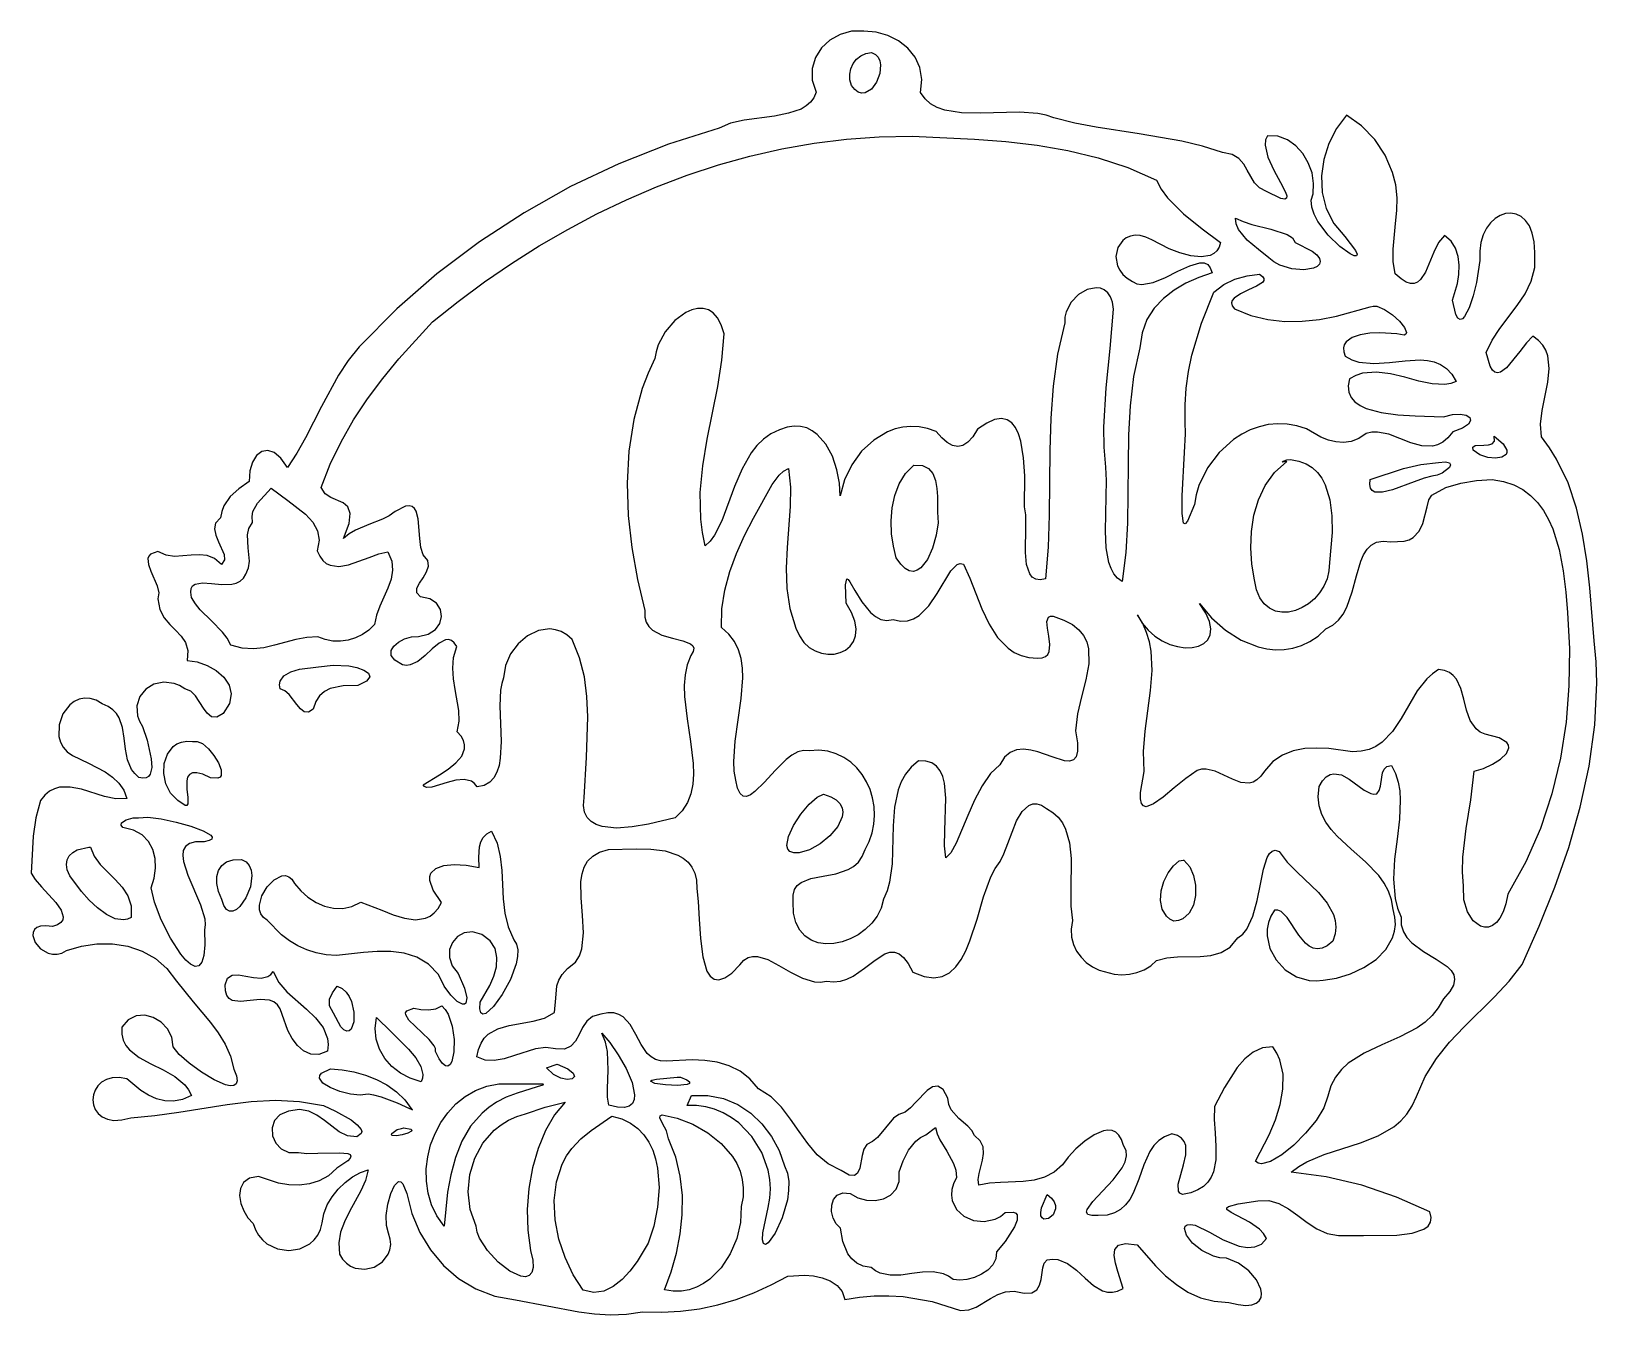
# Model space of a CAD drawing. Extents: x -102 to 123, y -126 to 59.
import ezdxf

# ---------------------------------------------------------------- set-up
doc = ezdxf.new("R2010")
doc.units = 0

msp = doc.modelspace()

# ---------------------------------------------------------------- linework, layer by layer
at = {"layer": 'Layer 1'}
for p, q in [((14.280891, 58.72087), (12.808943, 57.898537)), ((15.93864, 59.165378), (14.280891, 58.72087)), ((17.7087, 59.1672), (15.93864, 59.165378)), ((17.708718, 59.16707), (17.7087, 59.1672)), ((19.487733, 59.024123), (17.708718, 59.16707)), ((21.183106, 58.555338), (19.487733, 59.024123)), ((11.59629, 56.763241), (10.716423, 55.379843)), ((12.808943, 57.898537), (11.59629, 56.763241)), ((22.728612, 57.786907), (21.183106, 58.555338)), ((24.05803, 56.74502), (22.728612, 57.786907)), ((25.105135, 55.45587), (24.05803, 56.74502)), ((10.716423, 55.379843), (10.242834, 53.813204)), ((15.855219, 53.775201), (16.175959, 54.510756)), ((16.175959, 54.510756), (16.645401, 55.150269)), ((16.645401, 55.150269), (17.25111, 55.655816)), ((17.25111, 55.655816), (17.980654, 55.989478)), ((17.980654, 55.989478), (18.8216, 56.11333)), ((18.8216, 56.11333), (19.370252, 55.828601)), ((18.8216, 56.11333), (18.8216, 56.11333)), ((19.370252, 55.828601), (19.763482, 55.420578)), ((19.763482, 55.420578), (20.013718, 54.915347)), ((20.013718, 54.915347), (20.133389, 54.338998)), ((20.133389, 54.338998), (20.030754, 53.077294)), ((25.803706, 53.945647), (25.105135, 55.45587)), ((10.242834, 53.813204), (10.249016, 52.128186)), ((10.249016, 52.128186), (10.80846, 50.38965)), ((15.695612, 52.981525), (15.855219, 53.775201)), ((15.709571, 52.167651), (15.695612, 52.981525)), ((15.90953, 51.3715), (15.709571, 52.167651)), ((20.030754, 53.077294), (19.555007, 51.844169)), ((26.087517, 52.240543), (25.803706, 53.945647)), ((25.890348, 50.36675), (26.087517, 52.240543)), ((10.80846, 50.38965), (10.490505, 49.596538)), ((16.387179, 50.766426), (15.90953, 51.3715)), ((16.88341, 50.403287), (16.387179, 50.766426)), ((17.385794, 50.255995), (16.88341, 50.403287)), ((17.881903, 50.298462), (17.385794, 50.255995)), ((18.805579, 50.848324), (17.881903, 50.298462)), ((19.555007, 51.844169), (18.805579, 50.848324)), ((26.536828, 49.443161), (25.890348, 50.36675)), ((8.646073, 47.962462), (6.859961, 47.340133)), ((9.390747, 48.398343), (8.646073, 47.962462)), ((10.011746, 48.937902), (9.390747, 48.398343)), ((10.490505, 49.596538), (10.011746, 48.937902)), ((27.345033, 48.72495), (26.536828, 49.443161)), ((28.29616, 48.187912), (27.345033, 48.72495)), ((29.371405, 47.80784), (28.29616, 48.187912)), ((31.819033, 47.421766), (29.371405, 47.80784)), ((40.185181, 47.513242), (34.537491, 47.373076)), ((42.813556, 47.314793), (40.185181, 47.513242)), ((-3.17894, 45.21333), (-10.489189, 42.88557)), ((-1.51845, 45.918029), (-3.17894, 45.21333)), ((0.464206, 46.359863), (-1.51845, 45.918029)), ((4.801932, 46.94772), (0.464206, 46.359863)), ((6.859961, 47.340133), (4.801932, 46.94772)), ((34.537491, 47.373076), (31.819033, 47.421766)), ((44.013064, 47.063713), (42.813556, 47.314793)), ((45.111048, 46.67912), (44.013064, 47.063713)), ((48.135279, 45.926645), (45.111048, 46.67912)), ((51.214176, 45.331234), (48.135279, 45.926645)), ((57.437724, 44.372017), (51.214176, 45.331234)), ((87.323589, 47.07805), (85.871158, 45.153524)), ((89.509112, 45.544868), (87.323589, 47.07805)), ((91.408577, 43.583714), (89.509112, 45.544868)), ((5.878924, 42.223802), (10.527848, 43.044885)), ((10.527848, 43.044885), (15.217366, 43.627246)), ((15.217366, 43.627246), (19.94132, 43.961182)), ((19.94132, 43.961182), (24.693552, 44.036988)), ((24.693552, 44.036988), (24.69369, 44.03713)), ((24.69369, 44.03713), (33.689285, 43.622666)), ((33.689285, 43.622666), (38.209888, 43.264965)), ((38.209888, 43.264965), (42.708703, 42.731279)), ((63.585208, 43.322294), (57.437724, 44.372017)), ((66.569026, 42.613751), (63.585208, 43.322294)), ((75.639943, 43.496037), (75.58374, 42.754195)), ((75.933325, 44.11473), (75.639943, 43.496037)), ((77.431757, 44.028989), (75.933325, 44.11473)), ((78.803992, 43.521088), (77.431757, 44.028989)), ((80.016496, 42.66493), (78.803992, 43.521088)), ((84.768337, 42.999603), (84.043795, 40.693025)), ((85.871158, 45.153524), (84.768337, 42.999603)), ((92.933251, 41.30722), (91.408577, 43.583714)), ((-10.489189, 42.88557), (-17.638013, 40.065976)), ((-3.27251, 39.904292), (1.276752, 41.173703)), ((1.276752, 41.173703), (5.878924, 42.223802)), ((42.708703, 42.731279), (47.157984, 41.964855)), ((47.157984, 41.964855), (51.529988, 40.908936)), ((51.529988, 40.908936), (55.796972, 39.506769)), ((69.460148, 41.70289), (66.569026, 42.613751)), ((70.841944, 41.407839), (69.460148, 41.70289)), ((71.818026, 40.820695), (70.841944, 41.407839)), ((72.507259, 40.029373), (71.818026, 40.820695)), ((75.58374, 42.754195), (76.012231, 41.019985)), ((76.012231, 41.019985), (76.877516, 39.149949)), ((81.035739, 41.534418), (80.016496, 42.66493)), ((81.828189, 40.203453), (81.035739, 41.534418)), ((84.043795, 40.693025), (83.726201, 38.310525)), ((93.994399, 38.82802), (92.933251, 41.30722)), ((-17.638013, 40.065976), (-24.588479, 36.769995)), ((-12.187673, 36.74635), (-7.762704, 38.425273)), ((-7.762704, 38.425273), (-3.27251, 39.904292)), ((55.796972, 39.506769), (59.93119, 37.7016)), ((73.028509, 39.121788), (72.507259, 40.029373)), ((74.042516, 37.309487), (73.028509, 39.121788)), ((76.877516, 39.149949), (77.838311, 37.381937)), ((82.360314, 38.74594), (81.828189, 40.203453)), ((82.598583, 37.235782), (82.360314, 38.74594)), ((94.474817, 37.013232), (93.994399, 38.82802)), ((-24.588479, 36.769995), (-31.303652, 33.013074)), ((-16.541258, 34.877229), (-12.187673, 36.74635)), ((59.93119, 37.7016), (60.61532, 36.407496)), ((60.61532, 36.407496), (61.524202, 35.167687)), ((74.773004, 36.5806), (74.042516, 37.309487)), ((75.810968, 36.08711), (74.773004, 36.5806)), ((77.838311, 37.381937), (78.553336, 35.953799)), ((82.509465, 35.74688), (82.598583, 37.235782)), ((83.726201, 38.310525), (83.844224, 35.928841)), ((94.636671, 35.171758), (94.474817, 37.013232)), ((-20.817301, 32.827614), (-16.541258, 34.877229)), ((61.524202, 35.167687), (63.835624, 32.838729)), ((77.880946, 35.068536), (75.810968, 36.08711)), ((78.418499, 34.969147), (77.880946, 35.068536)), ((78.681308, 35.103382), (78.418499, 34.969147)), ((78.553336, 35.953799), (78.712034, 35.441509)), ((78.712034, 35.441509), (78.681308, 35.103382)), ((82.263487, 34.811534), (82.509465, 35.74688)), ((82.329171, 33.813134), (82.263487, 34.811534)), ((83.844224, 35.928841), (84.426535, 33.624709)), ((94.577388, 33.314639), (94.636671, 35.171758)), ((-31.303652, 33.013074), (-37.746599, 28.81066)), ((-25.009646, 30.607209), (-20.817301, 32.827614)), ((63.835624, 32.838729), (66.504246, 30.690286)), ((71.422022, 31.407464), (71.33058, 32.24214)), ((71.33058, 32.24214), (71.33059, 32.24213)), ((71.33059, 32.24213), (72.41275, 31.719959)), ((72.41275, 31.719959), (73.685087, 31.304799)), ((82.654954, 32.78086), (82.329171, 33.813134)), ((83.189274, 31.743894), (82.654954, 32.78086)), ((84.677284, 29.772605), (83.189274, 31.743894)), ((84.426535, 33.624709), (85.501802, 31.474867)), ((94.394397, 31.452917), (94.577388, 33.314639)), ((108.791878, 32.166922), (108.120325, 31.546935)), ((109.52335, 32.610995), (108.791878, 32.166922)), ((110.288746, 32.87059), (109.52335, 32.610995)), ((111.062069, 32.937139), (110.288746, 32.87059)), ((111.817323, 32.802075), (111.062069, 32.937139)), ((112.528514, 32.456833), (111.817323, 32.802075)), ((113.169645, 31.892845), (112.528514, 32.456833)), ((113.714721, 31.101545), (113.169645, 31.892845)), ((-29.112132, 28.225718), (-25.009646, 30.607209)), ((55.566523, 29.388569), (55.06337, 29.011344)), ((56.158312, 29.64599), (55.566523, 29.388569)), ((56.831693, 29.763472), (56.158312, 29.64599)), ((57.579625, 29.720882), (56.831693, 29.763472)), ((58.395064, 29.498087), (57.579625, 29.720882)), ((59.27097, 29.074952), (58.395064, 29.498087)), ((66.504246, 30.690286), (69.16886, 28.69792)), ((71.774293, 30.594833), (71.422022, 31.407464)), ((73.029596, 29.059531), (71.774293, 30.594833)), ((73.685087, 31.304799), (76.41703, 30.627566)), ((76.41703, 30.627566), (78.759896, 29.874541)), ((78.759896, 29.874541), (79.545886, 29.364639)), ((79.545886, 29.364639), (79.94716, 28.70983)), ((86.380707, 28.132715), (84.677284, 29.772605)), ((85.501802, 31.474867), (87.098695, 29.55605)), ((87.098695, 29.55605), (88.658537, 27.53589)), ((94.046999, 27.759828), (94.394397, 31.452917)), ((101.46514, 29.7259), (100.62279, 28.70132)), ((102.416544, 28.900175), (101.46514, 29.7259)), ((107.060957, 29.81349), (106.725135, 28.717165)), ((107.534686, 30.759602), (107.060957, 29.81349)), ((108.120325, 31.546935), (107.534686, 30.759602)), ((114.137746, 30.074367), (113.714721, 31.101545)), ((114.412724, 28.802744), (114.137746, 30.074367)), ((-37.746599, 28.81066), (-43.880385, 24.1782)), ((-33.118604, 25.692846), (-29.112132, 28.225718)), ((54.351136, 27.978015), (54.07795, 26.707071)), ((55.06337, 29.011344), (54.351136, 27.978015)), ((61.765622, 27.797419), (59.27097, 29.074952)), ((63.299018, 27.214619), (61.765622, 27.797419)), ((64.867866, 26.797052), (63.299018, 27.214619)), ((68.180913, 27.105635), (67.646135, 26.841376)), ((68.622664, 27.49515), (68.180913, 27.105635)), ((68.956831, 28.021915), (68.622664, 27.49515)), ((69.16886, 28.69792), (68.956831, 28.021915)), ((74.633044, 27.683892), (73.029596, 29.059531)), ((76.12119, 26.51557), (74.633044, 27.683892)), ((79.94716, 28.70983), (82.36274, 27.477077)), ((82.36274, 27.477077), (83.052085, 26.920845)), ((87.887052, 27.057668), (86.380707, 28.132715)), ((88.658537, 27.53589), (88.87472, 27.014843)), ((94.077448, 25.950544), (94.046999, 27.759828)), ((99.9464, 27.33188), (98.734406, 24.437537)), ((100.62279, 28.70132), (99.9464, 27.33188)), ((103.065533, 27.872179), (102.416544, 28.900175)), ((103.447997, 26.694431), (103.065533, 27.872179)), ((106.725135, 28.717165), (106.553213, 27.479192)), ((106.553213, 27.479192), (106.57119, 26.10814)), ((114.51366, 27.27811), (114.412724, 28.802744)), ((114.507236, 25.111552), (114.51366, 27.27811)), ((-37.022902, 23.018297), (-33.118604, 25.692846)), ((54.07795, 26.707071), (54.300148, 25.359583)), ((54.300148, 25.359583), (54.614622, 24.707469)), ((63.015391, 24.564061), (64.720577, 25.364624)), ((64.720577, 25.364624), (66.194937, 25.780525)), ((66.355721, 26.640657), (64.867866, 26.797052)), ((66.194937, 25.780525), (66.805407, 25.757288)), ((67.646135, 26.841376), (66.355721, 26.640657)), ((66.805407, 25.757288), (67.309989, 25.533559)), ((67.309989, 25.533559), (67.692624, 25.074562)), ((67.692624, 25.074562), (67.93725, 24.345522)), ((76.86862, 25.926504), (76.12119, 26.51557)), ((77.697891, 25.464813), (76.86862, 25.926504)), ((79.473711, 24.897372), (77.697891, 25.464813)), ((81.192168, 24.760882), (79.473711, 24.897372)), ((82.596781, 25.002974), (81.192168, 24.760882)), ((83.101246, 25.249624), (82.596781, 25.002974)), ((83.052085, 26.920845), (83.438549, 26.413438)), ((83.431069, 25.571282), (83.101246, 25.249624)), ((83.55419, 25.961402), (83.431069, 25.571282)), ((83.438549, 26.413438), (83.55419, 25.961402)), ((88.437416, 26.804913), (87.887052, 27.057668)), ((88.783826, 26.780911), (88.437416, 26.804913)), ((88.87472, 27.014843), (88.783826, 26.780911)), ((94.3739, 24.18082), (94.077448, 25.950544)), ((103.599825, 25.419455), (103.447997, 26.694431)), ((103.556905, 24.099771), (103.599825, 25.419455)), ((106.57119, 26.10814), (106.098399, 22.946559)), ((113.992886, 23.145744), (114.507236, 25.111552)), ((-43.880385, 24.1782), (-49.668077, 19.131141)), ((-40.81887, 20.211776), (-37.022902, 23.018297)), ((54.614622, 24.707469), (55.074068, 24.09662)), ((55.074068, 24.09662), (55.685531, 23.54717)), ((55.685531, 23.54717), (56.45605, 23.079252)), ((56.45605, 23.079252), (57.084461, 22.749434)), ((57.084461, 22.749434), (57.799709, 22.63643)), ((57.799709, 22.63643), (59.426475, 22.92176)), ((59.426475, 22.92176), (61.207863, 23.657038)), ((61.207863, 23.657038), (63.015391, 24.564061)), ((64.180293, 22.855074), (62.460713, 21.854318)), ((66.022866, 23.679038), (64.180293, 22.855074)), ((67.93725, 24.345522), (66.022866, 23.679038)), ((68.20641, 21.529437), (69.620355, 22.648526)), ((69.620355, 22.648526), (71.239556, 23.437981)), ((71.239556, 23.437981), (72.983327, 23.925627)), ((72.983327, 23.925627), (74.77098, 24.139287)), ((75.201962, 22.95223), (74.370244, 22.416609)), ((74.77098, 24.139287), (74.771, 24.13927)), ((74.771, 24.13927), (75.229915, 23.819039)), ((75.409646, 23.229118), (75.201962, 22.95223)), ((75.229915, 23.819039), (75.430881, 23.516854)), ((75.430881, 23.516854), (75.409646, 23.229118)), ((95.203377, 23.456974), (94.3739, 24.18082)), ((95.929275, 23.004055), (95.203377, 23.456974)), ((96.562752, 22.79459), (95.929275, 23.004055)), ((97.114968, 22.801106), (96.562752, 22.79459)), ((97.597083, 22.996131), (97.114968, 22.801106)), ((98.020254, 23.352193), (97.597083, 22.996131)), ((98.734406, 24.437537), (98.020254, 23.352193)), ((102.61856, 20.39769), (103.355128, 22.787901)), ((103.355128, 22.787901), (103.556905, 24.099771)), ((106.098399, 22.946559), (105.61079, 21.030051)), ((113.099928, 21.332399), (113.992886, 23.145744)), ((48.674319, 21.211662), (47.607687, 20.104607)), ((49.932673, 21.938), (48.674319, 21.211662)), ((51.225142, 22.187521), (49.932673, 21.938)), ((51.834917, 22.103446), (51.225142, 22.187521)), ((52.394118, 21.86413), (51.834917, 22.103446)), ((52.883043, 21.457562), (52.394118, 21.86413)), ((53.281993, 20.87173), (52.883043, 21.457562)), ((53.571265, 20.09462), (53.281993, 20.87173)), ((60.915307, 20.657462), (59.595257, 19.245194)), ((62.460713, 21.854318), (60.915307, 20.657462)), ((66.422155, 17.0603), (68.20641, 21.529437)), ((70.841323, 20.354694), (70.735394, 19.988377)), ((71.118302, 20.695874), (70.841323, 20.354694)), ((72.042413, 21.317219), (71.118302, 20.695874)), ((73.221728, 21.881201), (72.042413, 21.317219)), ((74.370244, 22.416609), (73.221728, 21.881201)), ((103.127734, 18.305192), (102.61856, 20.39769)), ((105.61079, 21.030051), (105.02097, 19.299976)), ((111.957682, 19.623227), (113.099928, 21.332399)), ((-49.668077, 19.131141), (-55.07274, 13.68493)), ((-44.500348, 17.282988), (-40.81887, 20.211776)), ((-7.952254, 18.633066), (-9.552147, 17.44493)), ((-7.119064, 19.009666), (-7.952254, 18.633066)), ((-6.289375, 19.211903), (-7.119064, 19.009666)), ((-5.482435, 19.217737), (-6.289375, 19.211903)), ((-4.717492, 19.00513), (-5.482435, 19.217737)), ((-4.013792, 18.552043), (-4.717492, 19.00513)), ((-3.390583, 17.836439), (-4.013792, 18.552043)), ((46.890385, 18.712931), (46.711985, 17.940391)), ((47.607687, 20.104607), (46.890385, 18.712931)), ((53.227867, 13.441151), (53.73116, 19.114222)), ((53.73116, 19.114222), (53.571265, 20.09462)), ((59.595257, 19.245194), (58.551743, 17.598205)), ((70.735394, 19.988377), (70.836267, 19.593326)), ((70.836267, 19.593326), (71.17969, 19.16594)), ((71.17969, 19.16594), (73.557888, 18.196889)), ((73.557888, 18.196889), (75.989772, 17.601633)), ((83.438472, 17.62326), (85.91603, 18.087809)), ((85.91603, 18.087809), (90.76169, 19.441691)), ((90.76169, 19.441691), (91.200419, 19.5493)), ((91.200419, 19.5493), (91.703807, 19.508618)), ((91.703807, 19.508618), (92.826276, 19.069211)), ((92.826276, 19.069211), (93.972522, 18.297138)), ((93.972522, 18.297138), (94.985972, 17.366062)), ((103.420475, 17.809612), (103.127734, 18.305192)), ((105.02097, 19.299976), (104.377888, 18.064019)), ((109.44261, 16.324252), (111.957682, 19.623227)), ((-49.376872, 11.929745), (-44.500348, 17.282988)), ((-10.935074, 15.823805), (-11.947055, 13.945998)), ((-9.552147, 17.44493), (-10.935074, 15.823805)), ((-2.867113, 16.836277), (-3.390583, 17.836439)), ((-2.46263, 15.52952), (-2.867113, 16.836277)), ((46.68002, 17.132732), (45.654846, 12.586355)), ((46.711985, 17.940391), (46.68002, 17.132732)), ((58.551743, 17.598205), (57.835947, 15.697184)), ((65.033253, 12.445538), (66.422155, 17.0603)), ((75.989772, 17.601633), (78.458436, 17.336635)), ((78.458436, 17.336635), (80.946971, 17.358356)), ((80.946971, 17.358356), (83.438472, 17.62326)), ((94.985972, 17.366062), (95.710056, 16.449649)), ((95.710056, 16.449649), (95.988198, 15.721565)), ((103.730493, 17.629863), (103.420475, 17.809612)), ((104.051671, 17.727486), (103.730493, 17.629863)), ((104.377888, 18.064019), (104.051671, 17.727486)), ((108.328423, 14.637871), (109.44261, 16.324252)), ((-55.07274, 13.68493), (-56.68133, 11.705991)), ((-11.947055, 13.945998), (-12.265822, 12.965936)), ((-2.758473, 11.75189), (-2.46263, 15.52952)), ((57.835947, 15.697184), (57.49905, 13.522822)), ((87.020857, 13.976891), (86.904223, 13.500515)), ((87.277091, 14.384462), (87.020857, 13.976891)), ((88.135165, 15.010951), (87.277091, 14.384462)), ((89.332066, 15.415512), (88.135165, 15.010951)), ((90.721416, 15.633672), (89.332066, 15.415512)), ((92.156836, 15.700961), (90.721416, 15.633672)), ((94.58037, 15.525041), (92.156836, 15.700961)), ((95.663827, 15.355474), (94.58037, 15.525041)), ((95.911113, 15.482416), (95.663827, 15.355474)), ((95.988198, 15.721565), (95.911113, 15.482416)), ((107.48223, 12.86251), (108.328423, 14.637871)), ((113.287248, 14.227004), (112.337523, 12.997268)), ((114.19934, 15.1863), (113.287248, 14.227004)), ((115.030509, 14.602971), (114.19934, 15.1863)), ((115.65652, 13.930009), (115.030509, 14.602971)), ((116.099823, 13.17741), (115.65652, 13.930009)), ((-56.68133, 11.705991), (-58.093551, 9.582104)), ((-51.694617, 9.101125), (-49.376872, 11.929745)), ((-12.43411, 11.98782), (-13.422002, 9.846937)), ((-12.265822, 12.965936), (-12.43411, 11.98782)), ((-3.358307, 7.963639), (-2.758473, 11.75189)), ((45.654846, 12.586355), (45.02309, 7.992396)), ((52.657407, 7.759432), (53.227867, 13.441151)), ((57.49905, 13.522822), (56.616865, 9.374313)), ((64.537083, 10.089431), (65.033253, 12.445538)), ((86.904223, 13.500515), (86.945485, 12.950892)), ((86.945485, 12.950892), (87.16294, 12.323581)), ((87.16294, 12.323581), (88.107543, 11.799165)), ((88.107543, 11.799165), (89.113146, 11.466161)), ((89.113146, 11.466161), (91.261466, 11.244195)), ((91.261466, 11.244195), (93.516121, 11.397294)), ((93.516121, 11.397294), (95.785335, 11.665072)), ((95.785335, 11.665072), (97.977331, 11.78714)), ((97.977331, 11.78714), (99.015692, 11.712162)), ((99.015692, 11.712162), (100.000332, 11.503111)), ((100.000332, 11.503111), (100.919779, 11.127439)), ((108.045245, 10.868799), (107.48223, 12.86251)), ((112.337523, 12.997268), (110.441841, 10.64954)), ((116.382865, 12.35517), (116.099823, 13.17741)), ((116.557969, 10.541747), (116.382865, 12.35517)), ((-58.093551, 9.582104), (-60.544114, 5.076013)), ((-53.88194, 6.16859), (-51.694617, 9.101125)), ((-13.422002, 9.846937), (-14.256063, 7.666212)), ((56.616865, 9.374313), (56.120172, 5.180975)), ((64.199779, 7.703976), (64.537083, 10.089431)), ((87.77974, 9.072498), (87.591012, 8.030391)), ((88.704839, 9.552666), (87.77974, 9.072498)), ((89.661055, 9.855722), (88.704839, 9.552666)), ((91.64439, 10.024597), (89.661055, 9.855722)), ((93.684842, 9.767312), (91.64439, 10.024597)), ((95.737507, 9.272061), (93.684842, 9.767312)), ((97.757483, 8.727033), (95.737507, 9.272061)), ((100.919779, 11.127439), (101.762561, 10.552598)), ((101.762561, 10.552598), (102.517205, 9.746038)), ((102.517205, 9.746038), (103.17224, 8.675211)), ((108.38009, 10.304175), (108.045245, 10.868799)), ((108.745631, 9.989244), (108.38009, 10.304175)), ((109.138222, 9.895161), (108.745631, 9.989244)), ((109.554218, 9.99308), (109.138222, 9.895161)), ((110.441841, 10.64954), (109.554218, 9.99308)), ((116.361424, 8.569704), (116.557969, 10.541747)), ((-14.256063, 7.666212), (-15.492017, 3.204342)), ((-4.887894, 0.350845), (-3.358307, 7.963639)), ((45.02309, 7.992396), (44.68505, 3.364502)), ((52.344254, 2.057883), (52.657407, 7.759432)), ((64.041352, 5.291527), (64.199779, 7.703976)), ((87.591012, 8.030391), (87.67798, 7.134039)), ((87.67798, 7.134039), (88.011142, 6.372186)), ((99.699866, 8.320422), (97.757483, 8.727033)), ((101.519753, 8.240417), (99.699866, 8.320422)), ((102.369728, 8.381702), (101.519753, 8.240417)), ((103.17224, 8.675211), (102.369728, 8.381702)), ((115.57176, 4.46961), (116.361424, 8.569704)), ((-60.544114, 5.076013), (-62.85489, 0.519705)), ((-55.901283, 3.130206), (-53.88194, 6.16859)), ((56.120172, 5.180975), (55.897314, 0.956442)), ((64.08181, 2.854437), (64.041352, 5.291527)), ((88.011142, 6.372186), (88.560998, 5.73358)), ((88.560998, 5.73358), (89.298047, 5.206966)), ((89.298047, 5.206966), (90.192789, 4.781089)), ((90.192789, 4.781089), (92.337346, 4.186532)), ((-57.715087, -0.015965), (-55.901283, 3.130206)), ((-15.492017, 3.204342), (-16.200627, -1.35957)), ((35.430556, 2.67457), (34.11065, 1.771632)), ((36.570559, 3.180463), (35.430556, 2.67457)), ((37.543567, 3.328657), (36.570559, 3.180463)), ((38.36249, 3.158497), (37.543567, 3.328657)), ((39.040234, 2.709329), (38.36249, 3.158497)), ((39.58971, 2.020497), (39.040234, 2.709329)), ((44.68505, 3.364502), (44.541021, -1.28368)), ((64.110177, 1.143109), (64.08181, 2.854437)), ((76.058365, 2.448244), (74.731952, 2.140507)), ((77.41655, 2.583221), (76.058365, 2.448244)), ((78.795445, 2.532862), (77.41655, 2.583221)), ((80.183992, 2.284593), (78.795445, 2.532862)), ((81.57113, 1.825837), (80.183992, 2.284593)), ((92.337346, 4.186532), (94.758666, 3.859874)), ((94.758666, 3.859874), (97.220741, 3.711081)), ((97.220741, 3.711081), (101.32314, 3.586958)), ((101.32314, 3.586958), (102.641679, 3.907993)), ((102.641679, 3.907993), (103.7529, 3.965663)), ((103.7529, 3.965663), (104.596461, 3.806757)), ((104.917763, 2.498494), (104.087262, 1.941192)), ((104.596461, 3.806757), (105.11202, 3.478067)), ((105.239235, 3.026382), (104.917763, 2.498494)), ((105.11202, 3.478067), (105.239235, 3.026382)), ((115.337827, 2.501488), (115.57176, 4.46961)), ((115.45062, 0.6946), (115.337827, 2.501488)), ((-62.85489, 0.519705), (-64.092377, -1.666952)), ((-5.526622, -3.47591), (-4.887894, 0.350845)), ((3.220115, 0.335408), (2.283395, -0.569807)), ((4.295643, 1.095722), (3.220115, 0.335408)), ((5.52741, 1.68812), (4.295643, 1.095722)), ((6.623215, 2.071501), (5.52741, 1.68812)), ((7.644033, 2.232072), (6.623215, 2.071501)), ((8.5903, 2.189659), (7.644033, 2.232072)), ((9.462449, 1.964089), (8.5903, 2.189659)), ((10.260917, 1.575188), (9.462449, 1.964089)), ((10.986136, 1.042784), (10.260917, 1.575188)), ((12.218573, -0.373229), (10.986136, 1.042784)), ((19.135287, 0.22591), (17.391956, -1.393722)), ((21.13958, 1.420526), (19.135287, 0.22591)), ((22.221536, 1.827496), (21.13958, 1.420526)), ((23.34707, 2.091063), (22.221536, 1.827496)), ((24.508962, 2.198844), (23.34707, 2.091063)), ((25.699991, 2.138456), (24.508962, 2.198844)), ((26.912937, 1.897515), (25.699991, 2.138456)), ((28.14058, 1.46364), (26.912937, 1.897515)), ((28.957206, 0.540521), (28.14058, 1.46364)), ((29.747654, -0.137277), (28.957206, 0.540521)), ((33.413505, 0.668521), (32.708399, -0.100988)), ((34.11065, 1.771632), (33.413505, 0.668521)), ((40.023824, 1.131347), (39.58971, 2.020497)), ((40.355486, 0.081223), (40.023824, 1.131347)), ((40.763086, -2.344562), (40.355486, 0.081223)), ((52.385565, -0.803822), (52.344254, 2.057883)), ((55.897314, 0.956442), (55.836637, -3.285653)), ((63.97843, -1.562657), (64.110177, 1.143109)), ((71.053936, 0.306493), (68.963547, -1.549432)), ((72.218677, 1.057057), (71.053936, 0.306493)), ((73.448369, 1.672587), (72.218677, 1.057057)), ((74.731952, 2.140507), (73.448369, 1.672587)), ((83.643031, 0.632432), (81.57113, 1.825837)), ((84.720843, 0.20784), (83.643031, 0.632432)), ((85.814105, -0.056816), (84.720843, 0.20784)), ((88.009606, 0.029279), (86.913474, -0.127635)), ((89.093159, 0.447826), (88.009606, 0.029279)), ((90.15479, 1.161904), (89.093159, 0.447826)), ((90.986814, 1.339249), (90.15479, 1.161904)), ((91.813053, 1.360673), (90.986814, 1.339249)), ((93.447561, 1.05085), (91.813053, 1.360673)), ((96.640431, -0.173874), (93.447561, 1.05085)), ((101.958182, 0.541677), (101.221051, -0.071028)), ((102.68739, 1.401268), (101.958182, 0.541677)), ((104.087262, 1.941192), (102.68739, 1.401268)), ((108.371648, -0.320516), (108.691676, 0.063531)), ((108.6633, 0.76537), (109.958798, -0.340699)), ((108.691676, 0.063531), (108.6633, 0.76537)), ((108.6633, 0.76537), (108.6633, 0.76537)), ((116.608603, -0.882235), (115.45062, 0.6946)), ((-69.914918, -2.02296), (-70.501665, -2.960358)), ((-69.157404, -1.451497), (-69.914918, -2.02296)), ((-68.280956, -1.291409), (-69.157404, -1.451497)), ((-67.337408, -1.588133), (-68.280956, -1.291409)), ((-66.378591, -2.387108), (-67.337408, -1.588133)), ((-64.092377, -1.666952), (-65.45634, -3.73377)), ((-59.285795, -3.271859), (-57.715087, -0.015965)), ((-16.200627, -1.35957), (-16.440548, -5.987305)), ((1.468056, -1.596904), (0.131804, -3.924681)), ((2.283395, -0.569807), (1.468056, -1.596904)), ((13.163237, -2.125334), (12.218573, -0.373229)), ((13.823608, -4.054919), (13.163237, -2.125334)), ((17.391956, -1.393722), (15.967352, -3.339306)), ((30.514961, -0.555041), (29.747654, -0.137277)), ((31.262164, -0.698056), (30.514961, -0.555041)), ((31.992298, -0.551609), (31.262164, -0.698056)), ((32.708399, -0.100988), (31.992298, -0.551609)), ((44.541021, -1.28368), (44.436189, -10.586326)), ((52.61288, -3.674678), (52.385565, -0.803822)), ((63.632874, -7.841054), (63.97843, -1.562657)), ((68.963547, -1.549432), (67.265679, -3.794586)), ((86.913474, -0.127635), (85.814105, -0.056816)), ((98.19635, -0.628424), (96.640431, -0.173874)), ((99.723631, -0.670868), (98.19635, -0.628424)), ((100.47615, -0.465619), (99.723631, -0.670868)), ((101.221051, -0.071028), (100.47615, -0.465619)), ((105.58453, -0.787719), (105.915541, -0.572413)), ((105.59753, -1.25332), (105.58453, -0.787719)), ((106.595447, -1.915589), (105.59753, -1.25332)), ((105.915541, -0.572413), (107.147988, -0.513961)), ((107.721743, -2.29915), (106.595447, -1.915589)), ((107.147988, -0.513961), (107.818618, -0.481453)), ((107.818618, -0.481453), (108.371648, -0.320516)), ((110.350875, -1.864546), (109.751461, -2.264932)), ((109.958798, -0.340699), (110.470655, -1.220237)), ((110.48022, -1.572338), (110.350875, -1.864546)), ((110.470655, -1.220237), (110.48022, -1.572338)), ((117.627868, -2.522014), (116.608603, -0.882235)), ((-70.865814, -4.218254), (-70.95553, -5.75121)), ((-70.501665, -2.960358), (-70.865814, -4.218254)), ((-65.45634, -3.73377), (-66.378591, -2.387108)), ((-60.575848, -6.639412), (-59.285795, -3.271859)), ((-5.887289, -7.317711), (-5.526622, -3.47591)), ((0.131804, -3.924681), (-0.928071, -6.46379)), ((5.513234, -4.844557), (6.114919, -4.260115)), ((6.114919, -4.260115), (6.8434, -3.86562)), ((6.8434, -3.86562), (6.8434, -3.865662)), ((6.8434, -3.865662), (7.113288, -6.56085)), ((14.203162, -6.003369), (13.823608, -4.054919)), ((15.967352, -3.339306), (14.919238, -5.511776)), ((23.710742, -4.600051), (24.9421, -3.379911)), ((24.9421, -3.379901), (26.148235, -3.424549)), ((24.9421, -3.379911), (24.9421, -3.379901)), ((26.148235, -3.424549), (27.03358, -3.866619)), ((27.03358, -3.866619), (27.647211, -4.622557)), ((40.915776, -4.942097), (40.763086, -2.344562)), ((52.72613, -5.606695), (52.61288, -3.674678)), ((55.836637, -3.285653), (55.755201, -11.767994)), ((67.265679, -3.794586), (66.048814, -6.328364)), ((75.620383, -6.314037), (76.973606, -4.458116)), ((76.973606, -4.458116), (78.72073, -2.88379)), ((78.066529, -2.975876), (78.191, -2.818612)), ((78.72073, -2.88379), (78.066529, -2.975876)), ((78.191, -2.818612), (78.715833, -2.624485)), ((78.715833, -2.624485), (79.262715, -2.605985)), ((79.262715, -2.605985), (79.2627, -2.606)), ((79.2627, -2.606), (80.470023, -2.807293)), ((80.470023, -2.807293), (81.512302, -3.196438)), ((81.512302, -3.196438), (82.400419, -3.753911)), ((82.400419, -3.753911), (83.145255, -4.46019)), ((83.145255, -4.46019), (83.757694, -5.295754)), ((90.755474, -5.456061), (95.554039, -3.86053)), ((95.554039, -3.86053), (98.067527, -3.286199)), ((98.067527, -3.286199), (100.589304, -3.010731)), ((100.5893, -3.010726), (101.63827, -2.917295)), ((100.589304, -3.010731), (100.5893, -3.010726)), ((102.177498, -3.726417), (101.1238, -4.536783)), ((101.63827, -2.917295), (102.201968, -3.047893)), ((102.356381, -3.33883), (102.177498, -3.726417)), ((102.201968, -3.047893), (102.356381, -3.33883)), ((108.824416, -2.412699), (107.721743, -2.29915)), ((109.751461, -2.264932), (108.824416, -2.412699)), ((119.291335, -5.966472), (117.627868, -2.522014)), ((-70.95553, -5.75121), (-72.433062, -6.798678)), ((-69.776394, -8.894324), (-67.795677, -6.703727)), ((-67.795677, -6.703727), (-67.7956, -6.703722)), ((-67.7956, -6.703722), (-65.362908, -8.494891)), ((-60.003012, -7.527591), (-60.575848, -6.639412)), ((-16.440548, -5.987305), (-16.270432, -10.640643)), ((-0.928071, -6.46379), (-2.776408, -11.439471)), ((1.778623, -11.01901), (4.47245, -6.17492)), ((4.47245, -6.17492), (5.513234, -4.844557)), ((7.113288, -6.56085), (7.087783, -9.3833)), ((14.30538, -7.81207), (14.203162, -6.003369)), ((14.919238, -5.511776), (14.30538, -7.81207)), ((22.155384, -7.757062), (22.790205, -6.081066)), ((22.790205, -6.081066), (23.710742, -4.600051)), ((27.647211, -4.622557), (28.038204, -5.60881)), ((28.038204, -5.60881), (28.255633, -6.741824)), ((28.255633, -6.741824), (28.348573, -7.938044)), ((40.8695, -9.393368), (40.915776, -4.942097)), ((52.68885, -7.894513), (52.72613, -5.606695)), ((66.048814, -6.328364), (65.648407, -7.672049)), ((74.630317, -8.390078), (75.620383, -6.314037)), ((83.757694, -5.295754), (84.248617, -6.241079)), ((84.248617, -6.241079), (84.909445, -8.382925)), ((90.690243, -6.1765), (90.755474, -5.456061)), ((90.796115, -6.705932), (90.690243, -6.1765)), ((91.054169, -7.063833), (90.796115, -6.705932)), ((97.103039, -5.779835), (93.964974, -6.962087)), ((98.525633, -5.250259), (97.103039, -5.779835)), ((99.648784, -4.969476), (98.525633, -5.250259)), ((99.6419, -7.718358), (101.655263, -6.641127)), ((100.400963, -4.832184), (99.648784, -4.969476)), ((101.1238, -4.536783), (100.400963, -4.832184)), ((101.655263, -6.641127), (103.818576, -5.978939)), ((103.818576, -5.978939), (106.069431, -5.626908)), ((106.069431, -5.626908), (108.34542, -5.480148)), ((108.3454, -5.480032), (109.99371, -5.738566)), ((108.34542, -5.480148), (108.3454, -5.480032)), ((109.99371, -5.738566), (111.460833, -6.218584)), ((111.460833, -6.218584), (112.757902, -6.899427)), ((120.523205, -9.590906), (119.291335, -5.966472)), ((-73.691637, -7.920527), (-74.612897, -9.274018)), ((-72.433062, -6.798678), (-73.691637, -7.920527)), ((-70.424251, -10.099734), (-69.776394, -8.894324)), ((-65.362908, -8.494891), (-62.82149, -10.489149)), ((-59.183925, -8.076445), (-60.003012, -7.527591)), ((-57.3968, -8.850643), (-59.183925, -8.076445)), ((-56.723665, -9.423224), (-57.3968, -8.850643)), ((-5.824383, -11.175666), (-5.887289, -7.317711)), ((21.781179, -9.562142), (22.155384, -7.757062)), ((28.348573, -7.938044), (28.35729, -10.185891)), ((52.568316, -12.899247), (52.68885, -7.894513)), ((63.618201, -10.355461), (63.632874, -7.841054)), ((65.648407, -7.672049), (65.40143, -9.050163)), ((73.972662, -10.624765), (74.630317, -8.390078)), ((84.909445, -8.382925), (85.214795, -10.729549)), ((91.445486, -7.269681), (91.054169, -7.063833)), ((92.552227, -7.303126), (91.445486, -7.269681)), ((93.964974, -6.962087), (92.552227, -7.303126)), ((98.951079, -9.412684), (99.224203, -8.415073)), ((99.224203, -8.415073), (99.6419, -7.718358)), ((112.757902, -6.899427), (113.896048, -7.760437)), ((113.896048, -7.760437), (114.886403, -8.780956)), ((114.886403, -8.780956), (115.740099, -9.940326)), ((-75.07848, -11.01641), (-75.801771, -11.751264)), ((-74.910045, -10.086773), (-75.07848, -11.01641)), ((-74.612897, -9.274018), (-74.910045, -10.086773)), ((-70.539505, -10.818559), (-70.424251, -10.099734)), ((-70.468767, -11.648547), (-70.539505, -10.818559)), ((-62.82149, -10.489149), (-61.801262, -11.61301)), ((-56.394082, -10.350949), (-56.723665, -9.423224)), ((-56.555503, -11.807436), (-56.394082, -10.350949)), ((-51.711389, -11.207349), (-53.678762, -11.97584)), ((-50.782831, -10.705326), (-51.711389, -11.207349)), ((-49.924318, -10.058322), (-50.782831, -10.705326)), ((-48.422484, -9.307071), (-49.924318, -10.058322)), ((-47.87491, -9.243323), (-48.422484, -9.307071)), ((-47.443002, -9.357308), (-47.87491, -9.243323)), ((-47.111837, -9.626388), (-47.443002, -9.357308)), ((-46.866492, -10.027925), (-47.111837, -9.626388)), ((-46.573571, -11.137815), (-46.866492, -10.027925)), ((-46.360971, -13.950985), (-46.573571, -11.137815)), ((-16.270432, -10.640643), (-15.748937, -15.281364)), ((-5.588617, -13.111046), (-5.824383, -11.175666)), ((0.506863, -13.5452), (1.778623, -11.01901)), ((7.087783, -9.3833), (6.66296, -15.259873)), ((21.642486, -11.430412), (21.781179, -9.562142)), ((28.35729, -10.185891), (28.4106, -11.709814)), ((41.077074, -10.578256), (40.8695, -9.393368)), ((41.090331, -12.210904), (41.077074, -10.578256)), ((44.436189, -10.586326), (44.27598, -15.213496)), ((63.841691, -11.747856), (63.618201, -10.355461)), ((65.40143, -9.050163), (64.402911, -11.489128)), ((73.616674, -12.956624), (73.972662, -10.624765)), ((85.214795, -10.729549), (85.251725, -13.124773)), ((98.367561, -11.791831), (98.951079, -9.412684)), ((115.740099, -9.940326), (116.468267, -11.217887)), ((116.468267, -11.217887), (117.08204, -12.592981)), ((121.405664, -13.34745), (120.523205, -9.590906)), ((-75.801771, -11.751264), (-75.982628, -12.59521)), ((-75.982628, -12.59521), (-75.78638, -13.508443)), ((-75.78638, -13.508443), (-75.378357, -14.451156)), ((-71.209758, -13.438509), (-70.993699, -12.522974)), ((-71.102057, -15.344021), (-71.209758, -13.438509)), ((-70.993699, -12.522974), (-70.468767, -11.648547)), ((-61.801262, -11.61301), (-61.103355, -12.848331)), ((-61.103355, -12.848331), (-60.844271, -14.215342)), ((-57.355378, -13.966302), (-56.555503, -11.807436)), ((-56.530914, -13.287385), (-57.355378, -13.966302)), ((-55.626677, -12.762566), (-56.530914, -13.287385)), ((-53.678762, -11.97584), (-55.626677, -12.762566)), ((-5.19239, -15.05088), (-5.588617, -13.111046)), ((-3.843728, -13.507776), (-4.474177, -14.356487)), ((-2.776408, -11.439471), (-3.843728, -13.507776)), ((-0.639723, -16.12719), (0.506863, -13.5452)), ((21.714204, -13.295977), (21.642486, -11.430412)), ((21.971229, -15.092942), (21.714204, -13.295977)), ((28.156373, -13.513891), (27.634175, -15.357653)), ((28.4106, -11.709814), (28.156373, -13.513891)), ((41.021162, -15.990664), (41.090331, -12.210904)), ((52.687867, -15.297011), (52.568316, -12.899247)), ((55.755201, -11.767994), (55.511131, -15.980972)), ((64.073861, -11.857952), (63.841691, -11.747856)), ((64.402911, -11.489128), (64.073861, -11.857952)), ((73.531606, -15.324181), (73.616674, -12.956624)), ((85.251725, -13.124773), (84.86855, -17.4363)), ((96.949363, -13.818271), (97.821671, -12.913985)), ((97.821671, -12.913985), (98.367561, -11.791831)), ((117.08204, -12.592981), (118.010926, -15.553137)), ((122.020895, -17.188238), (121.405664, -13.34745)), ((-75.378357, -14.451156), (-74.588299, -16.265802)), ((-70.919254, -17.267313), (-71.102057, -15.344021)), ((-60.844271, -14.215342), (-61.14051, -15.734272)), ((-61.14051, -15.734272), (-60.787164, -16.531645)), ((-46.202528, -15.292051), (-46.360971, -13.950985)), ((-45.850148, -16.347962), (-46.202528, -15.292051)), ((-15.748937, -15.281364), (-14.934714, -19.87125)), ((-4.474177, -14.356487), (-5.19239, -15.05088)), ((6.66296, -15.259873), (6.519826, -18.238943)), ((22.38846, -16.755411), (21.971229, -15.092942)), ((27.634175, -15.357653), (26.883574, -17.000635)), ((44.27598, -15.213496), (43.91097, -19.806368)), ((53.062499, -17.412271), (52.687867, -15.297011)), ((73.686713, -17.665961), (73.531606, -15.324181)), ((89.80938, -16.318152), (90.302392, -15.535605)), ((90.302392, -15.535605), (90.915598, -14.9255)), ((90.915598, -14.9255), (91.67681, -14.520301)), ((91.67681, -14.520301), (92.61384, -14.352473)), ((92.61384, -14.352473), (93.7545, -14.454478)), ((93.7545, -14.454478), (95.632889, -14.374999)), ((95.632889, -14.374999), (96.354006, -14.148186)), ((96.354006, -14.148186), (96.949363, -13.818271)), ((118.010926, -15.553137), (118.615812, -18.655525)), ((-85.451005, -16.520783), (-85.578601, -16.868384)), ((-85.578601, -16.868384), (-85.507979, -17.710891)), ((-85.507979, -17.710891), (-85.144141, -18.69416)), ((-85.186564, -16.233412), (-85.451005, -16.520783)), ((-84.162426, -15.87275), (-85.186564, -16.233412)), ((-82.943919, -16.383501), (-84.162426, -15.87275)), ((-81.721346, -16.553676), (-82.943919, -16.383501)), ((-79.30933, -16.393591), (-81.721346, -16.553676)), ((-78.142548, -16.323974), (-79.30933, -16.393591)), ((-77.017026, -16.435072), (-78.142548, -16.323974)), ((-75.944095, -16.857207), (-77.017026, -16.435072)), ((-74.935086, -17.7207), (-75.944095, -16.857207)), ((-74.536922, -17.058122), (-74.935086, -17.7207)), ((-74.588299, -16.265802), (-74.536922, -17.058122)), ((-71.041436, -18.205074), (-70.919254, -17.267313)), ((-60.787164, -16.531645), (-60.35649, -17.136007)), ((-60.35649, -17.136007), (-59.856988, -17.566249)), ((-59.856988, -17.566249), (-59.297157, -17.841262)), ((-59.297157, -17.841262), (-58.030498, -18.00116)), ((-58.030498, -18.00116), (-56.624501, -17.766822)), ((-56.624501, -17.766822), (-53.66645, -16.719928)), ((-53.66645, -16.719928), (-52.250372, -16.209616)), ((-52.250372, -16.209616), (-50.96691, -15.909557)), ((-50.96691, -15.909557), (-50.394857, -17.23482)), ((-50.394857, -17.23482), (-50.273634, -18.54344)), ((-45.169806, -17.142316), (-45.850148, -16.347962)), ((-45.367249, -18.802434), (-45.070861, -17.967469)), ((-45.070861, -17.967469), (-45.169806, -17.142316)), ((-1.60483, -18.754758), (-0.639723, -16.12719)), ((23.02903, -17.698177), (22.38846, -16.755411)), ((23.657011, -18.320223), (23.02903, -17.698177)), ((26.883574, -17.000635), (25.944135, -18.202368)), ((30.26784, -18.636413), (31.168052, -17.714994)), ((31.168052, -17.714994), (31.62124, -17.570433)), ((31.62124, -17.570433), (32.08625, -17.688072)), ((32.08625, -17.688072), (32.992203, -19.688466)), ((41.182371, -17.723372), (41.021162, -15.990664)), ((41.636531, -19.075027), (41.182371, -17.723372)), ((53.377159, -18.314095), (53.062499, -17.412271)), ((55.511131, -15.980972), (54.98262, -20.156978)), ((74.05125, -19.92049), (73.686713, -17.665961)), ((84.86855, -17.4363), (84.811406, -18.651566)), ((88.77338, -19.3758), (89.408748, -17.240676)), ((89.408748, -17.240676), (89.80938, -16.318152)), ((122.451083, -21.065403), (122.020895, -17.188238)), ((-85.144141, -18.69416), (-84.214583, -20.815897)), ((-72.837471, -20.407005), (-72.267274, -20.133388)), ((-72.267274, -20.133388), (-71.792672, -19.710157)), ((-71.792672, -19.710157), (-71.43494, -19.110617)), ((-71.43494, -19.110617), (-71.041436, -18.205074)), ((-50.493676, -19.841461), (-50.945419, -21.134928)), ((-50.273634, -18.54344), (-50.493676, -19.841461)), ((-46.401758, -20.417862), (-45.872903, -19.626227)), ((-45.872903, -19.626227), (-45.367249, -18.802434)), ((-14.934714, -19.87125), (-13.88642, -24.37208)), ((-2.332155, -21.41768), (-1.60483, -18.754758)), ((6.519826, -18.238943), (6.593667, -21.195166)), ((15.066889, -20.667802), (15.253903, -19.798245)), ((15.253903, -19.798245), (15.446538, -19.875113)), ((15.446538, -19.875113), (15.70541, -20.217037)), ((15.70541, -20.217037), (16.42231, -21.467924)), ((24.267458, -18.651607), (23.657011, -18.320223)), ((24.855425, -18.722387), (24.267458, -18.651607)), ((25.415966, -18.562621), (24.855425, -18.722387)), ((25.944135, -18.202368), (25.415966, -18.562621)), ((28.286915, -21.928312), (30.26784, -18.636413)), ((32.992203, -19.688466), (33.850968, -21.886732)), ((42.011535, -19.543209), (41.636531, -19.075027)), ((42.505458, -19.838426), (42.011535, -19.543209)), ((43.133527, -19.93478), (42.505458, -19.838426)), ((43.91097, -19.806368), (43.133527, -19.93478)), ((53.793616, -19.085452), (53.377159, -18.314095)), ((54.324544, -19.706395), (53.793616, -19.085452)), ((54.98262, -20.156978), (54.324544, -19.706395)), ((74.343226, -21.362279), (74.05125, -19.92049)), ((84.537999, -19.797104), (84.076986, -20.857571)), ((84.811406, -18.651566), (84.537999, -19.797104)), ((88.173788, -21.681266), (88.77338, -19.3758)), ((118.615812, -18.655525), (118.985752, -21.73488)), ((-84.214583, -20.815897), (-83.987748, -21.820818)), ((-83.987748, -21.820818), (-84.145465, -22.69941)), ((-79.391841, -21.737369), (-79.334014, -21.176937)), ((-79.26868, -22.495217), (-79.391841, -21.737369)), ((-79.334014, -21.176937), (-79.116473, -20.787227)), ((-78.712521, -23.411649), (-79.26868, -22.495217)), ((-79.116473, -20.787227), (-78.760494, -20.541544)), ((-78.760494, -20.541544), (-77.718327, -20.375482)), ((-77.718327, -20.375482), (-76.377716, -20.465192)), ((-76.377716, -20.465192), (-74.908867, -20.597119)), ((-74.908867, -20.597119), (-73.481985, -20.557703)), ((-73.481985, -20.557703), (-72.837471, -20.407005)), ((-50.945419, -21.134928), (-52.105752, -23.732381)), ((-46.784809, -21.820715), (-46.767749, -21.156353)), ((-46.266874, -22.389962), (-46.784809, -21.820715)), ((-46.767749, -21.156353), (-46.401758, -20.417862)), ((-44.895778, -22.676819), (-46.266874, -22.389962)), ((-2.765393, -24.105735), (-2.332155, -21.41768)), ((6.593667, -21.195166), (7.012574, -24.091015)), ((15.14347, -23.281962), (15.066889, -20.667802)), ((16.42231, -21.467924), (17.405504, -23.094653)), ((27.088972, -23.681577), (28.286915, -21.928312)), ((33.850968, -21.886732), (34.747365, -24.14037)), ((74.820155, -22.519522), (74.343226, -21.362279)), ((75.453379, -23.407562), (74.820155, -22.519522)), ((83.457025, -21.817621), (82.706775, -22.661911)), ((84.076986, -20.857571), (83.457025, -21.817621)), ((87.387475, -23.897359), (88.173788, -21.681266)), ((118.985752, -21.73488), (119.2098, -24.625932)), ((123.08507, -28.7374), (122.451083, -21.065403)), ((-84.145465, -22.69941), (-83.830089, -24.215077)), ((-83.830089, -24.215077), (-83.21687, -25.400125)), ((-78.01653, -24.261067), (-78.712521, -23.411649)), ((-76.397201, -25.857779), (-78.01653, -24.261067)), ((-52.105752, -23.732381), (-52.595213, -25.048456)), ((-43.936365, -23.318684), (-44.895778, -22.676819)), ((-43.38319, -24.199119), (-43.936365, -23.318684)), ((-43.230809, -25.201687), (-43.38319, -24.199119)), ((-13.88642, -24.37208), (-13.906586, -25.297221)), ((-2.84824, -26.8087), (-2.765393, -24.105735)), ((7.012574, -24.091015), (7.90464, -26.888962)), ((15.947108, -24.650648), (15.14347, -23.281962)), ((16.421834, -25.896151), (15.947108, -24.650648)), ((17.405504, -23.094653), (18.655893, -24.640968)), ((18.655893, -24.640968), (19.381565, -25.241391)), ((25.674557, -25.094909), (27.088972, -23.681577)), ((34.747365, -24.14037), (35.766214, -26.306881)), ((67.030009, -24.740938), (66.11419, -23.359338)), ((66.11419, -23.359338), (67.846016, -25.409332)), ((67.570114, -25.955965), (67.030009, -24.740938)), ((76.21424, -24.041745), (75.453379, -23.407562)), ((77.074078, -24.437413), (76.21424, -24.041745)), ((78.004236, -24.609912), (77.074078, -24.437413)), ((78.976055, -24.574586), (78.004236, -24.609912)), ((79.960876, -24.346779), (78.976055, -24.574586)), ((80.930043, -23.941834), (79.960876, -24.346779)), ((81.854895, -23.375097), (80.930043, -23.941834)), ((82.706775, -22.661911), (81.854895, -23.375097)), ((86.854767, -24.890731), (87.387475, -23.897359)), ((119.2098, -24.625932), (119.491512, -29.907736)), ((-83.21687, -25.400125), (-82.424239, -26.361409)), ((-82.424239, -26.361409), (-81.570628, -27.205786)), ((-74.79499, -27.483183), (-76.397201, -25.857779)), ((-52.87812, -26.384157), (-53.712029, -27.177703)), ((-52.595213, -25.048456), (-52.87812, -26.384157)), ((-44.10664, -27.107472), (-43.473774, -26.20995)), ((-43.473774, -26.20995), (-43.230809, -25.201687)), ((-27.595912, -27.01673), (-29.243094, -27.247912)), ((-26.765644, -27.127354), (-27.595912, -27.01673)), ((-13.906586, -25.297221), (-13.709299, -26.061777)), ((-13.709299, -26.061777), (-13.328724, -26.685261)), ((-13.328724, -26.685261), (-12.799026, -27.187183)), ((-1.77117, -27.76442), (-2.84824, -26.8087)), ((7.90464, -26.888962), (8.402354, -28.026152)), ((16.602241, -27.012203), (16.421834, -25.896151)), ((16.522923, -27.992538), (16.602241, -27.012203)), ((19.381565, -25.241391), (20.174374, -25.650615)), ((20.174374, -25.650615), (21.034432, -25.81161)), ((21.034432, -25.81161), (21.96185, -25.667342)), ((21.96185, -25.667342), (23.018828, -25.902452)), ((23.018828, -25.902452), (23.985055, -25.8597)), ((23.985055, -25.8597), (24.867855, -25.57766)), ((24.867855, -25.57766), (25.674557, -25.094909)), ((35.766214, -26.306881), (36.992336, -28.243766)), ((44.107069, -25.929378), (44.330533, -25.299395)), ((44.189121, -26.906477), (44.107069, -25.929378)), ((44.393273, -28.066492), (44.189121, -26.906477)), ((44.330533, -25.299395), (44.614151, -25.165886)), ((44.614151, -25.165886), (45.04293, -25.180732)), ((45.04293, -25.180732), (46.581794, -25.734153)), ((46.581794, -25.734153), (47.804395, -26.390639)), ((47.804395, -26.390639), (48.740254, -27.141832)), ((57.938198, -26.228532), (57.1779, -24.967508)), ((57.1779, -24.967508), (57.867242, -26.179881)), ((57.867242, -26.179881), (58.718276, -27.212963)), ((58.506343, -27.525707), (57.938198, -26.228532)), ((67.772892, -27.00351), (67.570114, -25.955965)), ((67.676729, -27.882667), (67.772892, -27.00351)), ((67.846016, -25.409332), (69.883002, -27.196663)), ((83.230625, -28.036975), (84.36469, -27.022578)), ((84.36469, -27.022578), (85.371187, -26.485805)), ((85.371187, -26.485805), (86.191942, -25.764368)), ((86.191942, -25.764368), (86.854767, -24.890731)), ((-81.570628, -27.205786), (-80.774469, -28.040114)), ((-80.774469, -28.040114), (-80.154195, -28.97125)), ((-80.154195, -28.97125), (-79.828236, -30.106049)), ((-74.120395, -28.368466), (-74.79499, -27.483183)), ((-73.59419, -29.335107), (-74.120395, -28.368466)), ((-71.988654, -29.800015), (-73.59419, -29.335107)), ((-64.221788, -28.529222), (-67.310629, -29.370773)), ((-62.660628, -28.231205), (-64.221788, -28.529222)), ((-61.07689, -28.143637), (-62.660628, -28.231205)), ((-59.991676, -28.557007), (-61.07689, -28.143637)), ((-58.886405, -28.772377), (-59.991676, -28.557007)), ((-57.779728, -28.798276), (-58.886405, -28.772377)), ((-56.6903, -28.643229), (-57.779728, -28.798276)), ((-55.636772, -28.315767), (-56.6903, -28.643229)), ((-54.637798, -27.824415), (-55.636772, -28.315767)), ((-53.712029, -27.177703), (-54.637798, -27.824415)), ((-50.11864, -29.483643), (-49.438305, -28.90114)), ((-49.438305, -28.90114), (-48.547878, -28.446597)), ((-48.547878, -28.446597), (-47.543246, -28.165801)), ((-47.543246, -28.165801), (-46.520295, -28.104542)), ((-46.520295, -28.104542), (-45.123962, -27.777815)), ((-45.123962, -27.777815), (-44.10664, -27.107472)), ((-43.551868, -29.078152), (-44.545392, -29.907542)), ((-42.622117, -28.593121), (-43.551868, -29.078152)), ((-42.186404, -28.549914), (-42.622117, -28.593121)), ((-41.772931, -28.677007), (-42.186404, -28.549914)), ((-41.383799, -29.00247), (-41.772931, -28.677007)), ((-41.021105, -29.554372), (-41.383799, -29.00247)), ((-32.165581, -29.15338), (-33.25891, -30.618168)), ((-30.796646, -27.995045), (-32.165581, -29.15338)), ((-29.243094, -27.247912), (-30.796646, -27.995045)), ((-25.946088, -27.406246), (-26.765644, -27.127354)), ((-25.148619, -27.8665), (-25.946088, -27.406246)), ((-24.38461, -28.52121), (-25.148619, -27.8665)), ((-23.301406, -31.16459), (-24.38461, -28.52121)), ((-12.799026, -27.187183), (-11.428928, -27.904393)), ((-11.428928, -27.904393), (-9.87233, -28.369503)), ((-9.87233, -28.369503), (-8.402557, -28.738607)), ((-8.402557, -28.738607), (-7.292935, -29.167803)), ((-7.292935, -29.167803), (-6.958596, -29.453715)), ((-0.958765, -28.840509), (-1.77117, -27.76442)), ((-0.381373, -30.023197), (-0.958765, -28.840509)), ((8.402354, -28.026152), (9.055467, -28.952408)), ((9.055467, -28.952408), (9.829385, -29.673998)), ((15.723487, -29.520979), (16.218474, -28.830886)), ((16.218474, -28.830886), (16.522923, -27.992538)), ((36.992336, -28.243766), (38.510553, -29.808525)), ((44.536108, -29.245221), (44.393273, -28.066492)), ((44.43421, -30.278461), (44.536108, -29.245221)), ((48.740254, -27.141832), (49.418892, -27.979375)), ((49.418892, -27.979375), (49.86983, -28.89491)), ((49.86983, -28.89491), (50.122587, -29.880078)), ((58.903498, -28.855625), (58.506343, -27.525707)), ((58.718276, -27.212963), (59.692615, -28.067663)), ((59.150826, -30.214877), (58.903498, -28.855625)), ((59.692615, -28.067663), (60.751875, -28.74489)), ((60.751875, -28.74489), (61.857668, -29.245552)), ((61.857668, -29.245552), (62.971608, -29.570557)), ((65.978454, -29.500716), (66.741124, -29.132178)), ((66.741124, -29.132178), (67.320011, -28.592526)), ((67.320011, -28.592526), (67.676729, -27.882667)), ((69.883002, -27.196663), (72.151067, -28.625221)), ((72.151067, -28.625221), (74.576129, -29.598895)), ((80.839475, -29.412252), (82.052467, -28.829529)), ((82.052467, -28.829529), (83.230625, -28.036975)), ((123.338519, -31.771378), (123.08507, -28.7374)), ((-79.828236, -30.106049), (-79.915025, -31.55137)), ((-79.915025, -31.55137), (-78.460247, -31.780269)), ((-70.411925, -29.896623), (-71.988654, -29.800015)), ((-68.855438, -29.721389), (-70.411925, -29.896623)), ((-67.310629, -29.370773), (-68.855438, -29.721389)), ((-50.492998, -30.148317), (-50.11864, -29.483643)), ((-50.465493, -30.849372), (-50.492998, -30.148317)), ((-49.940237, -31.54102), (-50.465493, -30.849372)), ((-48.821345, -32.177472), (-49.940237, -31.54102)), ((-45.585896, -30.856729), (-46.656584, -31.701153)), ((-44.545392, -29.907542), (-45.585896, -30.856729)), ((-41.601893, -32.692127), (-41.483484, -31.135784)), ((-41.483484, -31.135784), (-41.021105, -29.554372)), ((-33.25891, -30.618168), (-33.985645, -32.284661)), ((-22.612524, -33.926746), (-23.301406, -31.16459)), ((-7.24745, -30.83085), (-7.772036, -32.200041)), ((-6.901687, -30.265726), (-7.24745, -30.83085)), ((-6.958596, -29.453715), (-6.816791, -29.813185)), ((-6.816791, -29.813185), (-6.901687, -30.265726)), ((-0.009339, -31.298711), (-0.381373, -30.023197)), ((0.186991, -32.653279), (-0.009339, -31.298711)), ((9.829385, -29.673998), (10.689515, -30.197189)), ((10.689515, -30.197189), (11.601262, -30.52825)), ((11.601262, -30.52825), (12.530033, -30.673449)), ((12.530033, -30.673449), (13.441235, -30.639053)), ((13.441235, -30.639053), (14.300274, -30.431331)), ((14.300274, -30.431331), (15.072556, -30.05655)), ((15.072556, -30.05655), (15.723487, -29.520979)), ((38.510553, -29.808525), (39.405703, -30.406827)), ((39.405703, -30.406827), (40.405684, -30.85866)), ((40.405684, -30.85866), (41.521099, -31.146213)), ((41.521099, -31.146213), (42.76255, -31.251672)), ((42.76255, -31.251672), (43.421266, -31.196341)), ((43.421266, -31.196341), (43.904163, -31.002012)), ((43.904163, -31.002012), (44.234169, -30.689211)), ((44.234169, -30.689211), (44.43421, -30.278461)), ((50.122587, -29.880078), (50.151645, -32.025887)), ((59.28065, -33.007748), (59.150826, -30.214877)), ((62.971608, -29.570557), (64.05531, -29.720814)), ((64.05531, -29.720814), (65.070388, -29.69723)), ((65.070388, -29.69723), (65.978454, -29.500716)), ((74.576129, -29.598895), (75.824382, -29.885118)), ((75.824382, -29.885118), (77.084104, -30.021578)), ((77.084104, -30.021578), (78.346034, -29.996263)), ((78.346034, -29.996263), (79.600911, -29.797159)), ((79.600911, -29.797159), (80.839475, -29.412252)), ((119.491512, -29.907736), (119.431794, -35.199035)), ((-78.460247, -31.780269), (-77.021682, -32.284412)), ((-77.021682, -32.284412), (-75.705818, -33.030359)), ((-75.705818, -33.030359), (-74.619142, -33.984674)), ((-66.515911, -34.562936), (-65.956833, -33.762244)), ((-65.956833, -33.762244), (-64.972999, -33.201358)), ((-64.972999, -33.201358), (-63.711361, -32.830831)), ((-63.711361, -32.830831), (-60.942483, -32.463056)), ((-60.942483, -32.463056), (-58.82582, -32.263332)), ((-58.82582, -32.263322), (-56.57823, -32.352125)), ((-58.82582, -32.263332), (-58.82582, -32.263322)), ((-56.57823, -32.352125), (-55.411695, -32.594537)), ((-55.411695, -32.594537), (-54.421126, -32.948992)), ((-54.421126, -32.948992), (-53.759866, -33.400517)), ((-53.759866, -33.400517), (-53.581257, -33.934141)), ((-48.28248, -32.280134), (-48.821345, -32.177472)), ((-47.740665, -32.216254), (-48.28248, -32.280134)), ((-46.656584, -31.701153), (-47.740665, -32.216254)), ((-41.480847, -34.229288), (-41.601893, -32.692127)), ((-33.985645, -32.284661), (-34.2548, -34.04811)), ((-8.075039, -33.65138), (-8.19303, -35.170014)), ((-7.772036, -32.200041), (-8.075039, -33.65138)), ((0.237272, -34.073129), (0.186991, -32.653279)), ((50.151645, -32.025887), (49.74223, -34.349939)), ((59.065114, -35.87705), (59.28065, -33.007748)), ((99.720966, -33.479267), (98.920224, -34.208739)), ((100.62126, -32.876432), (99.720966, -33.479267)), ((101.477498, -33.008539), (100.62126, -32.876432)), ((102.176847, -33.295614), (101.477498, -33.008539)), ((102.740434, -33.717354), (102.176847, -33.295614)), ((103.189386, -34.253454), (102.740434, -33.717354)), ((123.429734, -34.79835), (123.338519, -31.771378)), ((-85.887501, -35.723651), (-86.75172, -36.780932)), ((-84.698892, -34.996722), (-85.887501, -35.723651)), ((-83.291258, -34.685498), (-84.698892, -34.996722)), ((-81.769964, -34.875336), (-83.291258, -34.685498)), ((-80.999621, -35.184826), (-81.769964, -34.875336)), ((-80.240375, -35.65159), (-80.999621, -35.184826)), ((-79.40388, -36.000934), (-80.240375, -35.65159)), ((-78.717149, -36.679619), (-79.40388, -36.000934)), ((-74.619142, -33.984674), (-73.86814, -35.113918)), ((-73.86814, -35.113918), (-73.5593, -36.384652)), ((-66.590244, -35.068662), (-66.515911, -34.562936)), ((-66.50328, -35.652882), (-66.590244, -35.068662)), ((-65.796897, -35.928861), (-66.50328, -35.652882)), ((-65.18115, -36.479815), (-65.796897, -35.928861)), ((-60.105964, -36.029564), (-60.801798, -36.642536)), ((-59.289211, -35.612698), (-60.105964, -36.029564)), ((-57.387422, -35.223585), (-59.289211, -35.612698)), ((-55.28537, -35.187792), (-57.387422, -35.223585)), ((-54.038644, -34.53489), (-55.28537, -35.187792)), ((-53.581257, -33.934141), (-54.038644, -34.53489)), ((-41.224858, -35.753157), (-41.480847, -34.229288)), ((-40.726103, -38.78457), (-41.224858, -35.753157)), ((-34.706523, -35.853968), (-34.795843, -38.127164)), ((-34.537491, -34.879463), (-34.706523, -35.853968)), ((-34.2548, -34.04811), (-34.537491, -34.879463)), ((-22.244193, -36.777584), (-22.612524, -33.926746)), ((-8.19303, -35.170014), (-8.162584, -36.741093)), ((0.018299, -37.053587), (0.237272, -34.073129)), ((49.74223, -34.349939), (49.130508, -36.785371)), ((58.275165, -41.735878), (59.065114, -35.87705)), ((97.546187, -35.954786), (95.209415, -39.945675)), ((98.920224, -34.208739), (97.546187, -35.954786)), ((103.827895, -35.587514), (103.189386, -34.253454)), ((104.26139, -37.135357), (103.827895, -35.587514)), ((119.431794, -35.199035), (119.007653, -40.466245)), ((123.161113, -40.823841), (123.429734, -34.79835)), ((-96.840351, -37.971389), (-97.832393, -39.274988)), ((-96.209, -37.489839), (-96.840351, -37.971389)), ((-95.503137, -37.155941), (-96.209, -37.489839)), ((-94.734542, -36.995312), (-95.503137, -37.155941)), ((-93.914998, -37.033565), (-94.734542, -36.995312)), ((-93.056284, -37.296316), (-93.914998, -37.033565)), ((-92.170181, -37.80918), (-93.056284, -37.296316)), ((-91.319245, -38.189908), (-92.170181, -37.80918)), ((-90.642387, -38.662425), (-91.319245, -38.189908)), ((-86.75172, -36.780932), (-87.186185, -38.083209)), ((-87.186185, -38.083209), (-87.085531, -39.545126)), ((-77.575278, -38.421365), (-78.717149, -36.679619)), ((-73.799109, -37.763439), (-74.694055, -39.21684)), ((-73.5593, -36.384652), (-73.799109, -37.763439)), ((-64.10344, -37.909542), (-65.18115, -36.479815)), ((-63.582411, -38.53976), (-64.10344, -37.909542)), ((-61.353096, -37.48754), (-61.73624, -38.600502)), ((-60.801798, -36.642536), (-61.353096, -37.48754)), ((-34.795843, -38.127164), (-34.62515, -43.233366)), ((-22.122643, -39.687014), (-22.244193, -36.777584)), ((-8.162584, -36.741093), (-7.802668, -39.981177)), ((-0.867468, -43.19192), (0.018299, -37.053587)), ((49.130508, -36.785371), (48.552643, -39.265323)), ((104.658887, -38.734545), (104.26139, -37.135357)), ((-97.832393, -39.274988), (-98.385013, -40.861817)), ((-90.11717, -39.215141), (-90.642387, -38.662425)), ((-89.721157, -39.836467), (-90.11717, -39.215141)), ((-89.226994, -41.238593), (-89.721157, -39.836467)), ((-87.085531, -39.545126), (-86.801609, -40.309277)), ((-86.801609, -40.309277), (-86.344395, -41.08133)), ((-77.011293, -39.182603), (-77.575278, -38.421365)), ((-76.379376, -39.669536), (-77.011293, -39.182603)), ((-75.625104, -39.731252), (-76.379376, -39.669536)), ((-74.694055, -39.21684), (-75.625104, -39.731252)), ((-63.03389, -38.947844), (-63.582411, -38.53976)), ((-62.428343, -39.009517), (-63.03389, -38.947844)), ((-61.73624, -38.600502), (-62.428343, -39.009517)), ((-40.94173, -41.833472), (-40.692362, -40.30389)), ((-40.692362, -40.30389), (-40.726103, -38.78457)), ((-22.324806, -45.56128), (-22.122643, -39.687014)), ((-7.802668, -39.981177), (-7.287874, -43.252821)), ((48.552643, -39.265323), (48.2448, -41.722932)), ((95.209415, -39.945675), (93.961836, -41.819302)), ((105.189401, -40.22264), (104.658887, -38.734545)), ((106.02195, -41.437205), (105.189401, -40.22264)), ((119.007653, -40.466245), (118.196092, -45.675782)), ((-98.385013, -40.861817), (-98.403965, -42.526958)), ((-98.403965, -42.526958), (-98.183863, -43.324857)), ((-88.980399, -42.776093), (-89.226994, -41.238593)), ((-88.801876, -44.356253), (-88.980399, -42.776093)), ((-86.344395, -41.08133), (-85.702151, -43.063857)), ((-40.400609, -42.489655), (-40.94173, -41.833472)), ((-40.057263, -43.117316), (-40.400609, -42.489655)), ((48.2448, -41.722932), (48.526697, -43.423822)), ((58.039352, -44.670864), (58.275165, -41.735878)), ((93.961836, -41.819302), (92.471566, -43.364242)), ((106.604305, -41.891152), (106.02195, -41.437205)), ((107.32555, -42.215802), (106.604305, -41.891152)), ((109.366794, -42.729711), (107.32555, -42.215802)), ((110.454384, -43.40026), (109.366794, -42.729711)), ((122.35051, -46.799011), (123.161113, -40.823841)), ((-98.183863, -43.324857), (-97.795001, -44.065489)), ((-97.795001, -44.065489), (-97.225597, -44.723238)), ((-97.225597, -44.723238), (-96.463871, -45.27249)), ((-88.511927, -45.886362), (-88.801876, -44.356253)), ((-85.702151, -43.063857), (-85.089547, -45.756861)), ((-83.21081, -46.401513), (-82.764911, -45.059063)), ((-82.764911, -45.059063), (-81.939087, -43.993209)), ((-81.939087, -43.993209), (-81.382522, -43.60734)), ((-81.382522, -43.60734), (-80.729559, -43.342622)), ((-80.729559, -43.342622), (-79.979726, -43.216388)), ((-79.979726, -43.216388), (-79.13255, -43.245972)), ((-79.13255, -43.245972), (-78.456623, -43.232312)), ((-78.456623, -43.232312), (-78.45662, -43.232322)), ((-78.45662, -43.232322), (-77.687126, -43.562294)), ((-77.687126, -43.562294), (-76.847286, -44.291658)), ((-76.847286, -44.291658), (-76.048051, -45.26704)), ((-40.298854, -45.363703), (-39.89134, -44.291264)), ((-39.893553, -43.717503), (-40.057263, -43.117316)), ((-39.89134, -44.291264), (-39.893553, -43.717503)), ((-34.62515, -43.233366), (-34.734076, -45.645273)), ((-7.287874, -43.252821), (-6.910783, -46.437213)), ((-1.059797, -46.129442), (-0.867468, -43.19192)), ((8.164453, -44.761362), (7.3364, -45.212463)), ((8.988061, -44.535389), (8.164453, -44.761362)), ((9.80049, -44.5845), (8.988061, -44.535389)), ((11.195466, -44.515256), (9.80049, -44.5845)), ((12.500632, -44.664336), (11.195466, -44.515256)), ((13.709823, -45.012395), (12.500632, -44.664336)), ((14.816875, -45.540084), (13.709823, -45.012395)), ((38.836141, -44.823907), (38.017412, -45.520235)), ((39.75343, -44.46102), (38.836141, -44.823907)), ((40.74202, -44.369236), (39.75343, -44.46102)), ((41.774655, -44.486217), (40.74202, -44.369236)), ((42.824075, -44.749625), (41.774655, -44.486217)), ((44.864242, -45.466375), (42.824075, -44.749625)), ((48.552802, -44.647762), (48.350373, -45.45709)), ((48.526697, -43.423822), (48.552802, -44.647762)), ((58.13538, -47.573208), (58.039352, -44.670864)), ((79.658275, -44.592323), (78.114153, -45.198347)), ((81.309234, -44.275489), (79.658275, -44.592323)), ((83.027621, -44.189125), (81.309234, -44.275489)), ((84.774028, -44.274508), (83.027621, -44.189125)), ((88.19326, -44.725632), (84.774028, -44.274508)), ((89.469564, -44.659348), (88.19326, -44.725632)), ((90.596181, -44.394887), (89.469564, -44.659348)), ((91.590914, -43.955452), (90.596181, -44.394887)), ((92.471566, -43.364242), (91.590914, -43.955452)), ((109.565118, -45.787303), (110.396557, -44.9855)), ((110.396557, -44.9855), (110.745309, -44.171005)), ((110.689618, -43.776636), (110.454384, -43.40026)), ((110.745309, -44.171005), (110.689618, -43.776636)), ((-96.463871, -45.27249), (-94.142796, -46.354117)), ((-94.142796, -46.354117), (-91.747621, -47.61354)), ((-87.931055, -47.273709), (-88.511927, -45.886362)), ((-87.475429, -47.884873), (-87.931055, -47.273709)), ((-85.022992, -46.990986), (-85.238208, -47.948163)), ((-85.089547, -45.756861), (-85.022992, -46.990986)), ((-83.280562, -47.881891), (-83.21081, -46.401513)), ((-76.048051, -45.26704), (-75.40037, -46.335066)), ((-75.40037, -46.335066), (-75.015193, -47.342361)), ((-75.015193, -47.342361), (-75.003469, -48.13555)), ((-43.510953, -48.055855), (-42.253767, -47.23761)), ((-42.253767, -47.23761), (-41.134699, -46.343022)), ((-41.134699, -46.343022), (-40.298854, -45.363703)), ((-34.917812, -46.723811), (-35.218475, -47.682315)), ((-34.734076, -45.645273), (-34.917812, -46.723811)), ((-22.62885, -51.30881), (-22.324806, -45.56128)), ((-6.910783, -46.437213), (-6.865308, -47.95956)), ((-0.989534, -47.51709), (-1.059797, -46.129442)), ((4.89291, -47.416941), (3.36515, -49.096325)), ((6.510636, -45.838731), (4.89291, -47.416941)), ((7.3364, -45.212463), (6.510636, -45.838731)), ((15.815624, -46.228056), (14.816875, -45.540084)), ((16.699906, -47.056964), (15.815624, -46.228056)), ((17.463556, -48.00746), (16.699906, -47.056964)), ((24.542277, -46.93516), (23.726472, -47.947227)), ((25.57411, -46.017442), (24.542277, -46.93516)), ((26.655042, -46.066228), (25.57411, -46.017442)), ((27.527737, -46.346092), (26.655042, -46.066228)), ((28.213035, -46.831114), (27.527737, -46.346092)), ((28.731777, -47.495371), (28.213035, -46.831114)), ((37.3245, -46.612342), (35.976548, -47.867609)), ((38.017412, -45.520235), (37.3245, -46.612342)), ((46.644461, -46.020781), (44.864242, -45.466375)), ((47.368945, -46.081262), (46.644461, -46.020781)), ((47.946668, -45.914144), (47.368945, -46.081262)), ((48.350373, -45.45709), (47.946668, -45.914144)), ((66.441199, -47.247096), (65.77112, -47.424796)), ((67.103623, -47.219239), (66.441199, -47.247096)), ((68.405005, -47.505555), (67.103623, -47.219239)), ((76.716278, -46.152283), (75.50406, -47.512852)), ((78.114153, -45.198347), (76.716278, -46.152283)), ((92.54753, -47.754734), (92.774352, -47.234419)), ((92.774352, -47.234419), (93.172496, -46.867271)), ((93.172496, -46.867271), (93.807435, -46.706902)), ((93.807435, -46.706902), (93.80738, -46.707042)), ((93.80738, -46.707042), (94.387805, -47.868739)), ((105.74456, -47.552112), (107.082131, -47.127053)), ((107.082131, -47.127053), (108.40798, -46.519968)), ((108.40798, -46.519968), (109.565118, -45.787303)), ((118.196092, -45.675782), (116.974118, -50.794063)), ((121.069227, -52.709), (122.35051, -46.799011)), ((-91.747621, -47.61354), (-90.669629, -48.373687)), ((-90.669629, -48.373687), (-89.74997, -49.254796)), ((-89.74997, -49.254796), (-89.047597, -50.282372)), ((-86.879762, -48.42558), (-87.475429, -47.884873)), ((-86.289404, -48.533193), (-86.879762, -48.42558)), ((-85.826647, -48.476868), (-86.289404, -48.533193)), ((-85.480058, -48.275544), (-85.826647, -48.476868)), ((-85.238208, -47.948163), (-85.480058, -48.275544)), ((-82.977943, -49.361527), (-83.280562, -47.881891)), ((-82.306734, -50.70175), (-82.977943, -49.361527)), ((-79.838008, -48.400531), (-79.965725, -48.908928)), ((-79.965725, -48.908928), (-79.956394, -50.125686)), ((-79.577655, -48.012381), (-79.838008, -48.400531)), ((-79.151381, -47.784671), (-79.577655, -48.012381)), ((-78.525901, -47.757594), (-79.151381, -47.784671)), ((-77.667929, -47.971343), (-78.525901, -47.757594)), ((-76.54418, -48.466112), (-77.667929, -47.971343)), ((-75.476148, -48.561258), (-76.54418, -48.466112)), ((-75.172324, -48.403925), (-75.476148, -48.561258)), ((-75.003469, -48.13555), (-75.172324, -48.403925)), ((-45.85925, -49.496872), (-43.510953, -48.055855)), ((-45.676749, -49.746235), (-45.85925, -49.496872)), ((-42.401439, -49.16036), (-44.609286, -49.837367)), ((-41.167955, -48.833713), (-42.401439, -49.16036)), ((-39.970577, -48.724794), (-41.167955, -48.833713)), ((-38.901162, -48.99097), (-39.970577, -48.724794)), ((-38.443147, -49.313897), (-38.901162, -48.99097)), ((-38.05157, -49.78961), (-38.443147, -49.313897)), ((-37.052613, -49.574432), (-38.05157, -49.78961)), ((-36.262817, -49.133945), (-37.052613, -49.574432)), ((-35.659124, -48.494466), (-36.262817, -49.133945)), ((-35.218475, -47.682315), (-35.659124, -48.494466)), ((-6.963977, -49.415539), (-7.243363, -50.790299)), ((-6.865308, -47.95956), (-6.963977, -49.415539)), ((-0.76878, -48.8323), (-0.989534, -47.51709)), ((-0.495744, -50.000751), (-0.76878, -48.8323)), ((3.36515, -49.096325), (1.981228, -50.477219)), ((18.10041, -49.060196), (17.463556, -48.00746)), ((18.604304, -50.195827), (18.10041, -49.060196)), ((23.10094, -49.04287), (22.639924, -50.211312)), ((23.726472, -47.947227), (23.10094, -49.04287)), ((29.104802, -48.312943), (28.731777, -47.495371)), ((29.352952, -49.257907), (29.104802, -48.312943)), ((29.557984, -51.426328), (29.352952, -49.257907)), ((34.770037, -49.632887), (33.688002, -51.713115)), ((35.976548, -47.867609), (34.770037, -49.632887)), ((57.629621, -50.581069), (58.13538, -47.573208)), ((64.142059, -48.576989), (62.481272, -49.946076)), ((65.77112, -47.424796), (64.142059, -48.576989)), ((70.910429, -48.693812), (68.405005, -47.505555)), ((72.112481, -49.165755), (70.910429, -48.693812)), ((73.279433, -49.269575), (72.112481, -49.165755)), ((73.849436, -49.116252), (73.279433, -49.269575)), ((74.410291, -48.790274), (73.849436, -49.116252)), ((74.961874, -48.264766), (74.410291, -48.790274)), ((75.50406, -47.512852), (74.961874, -48.264766)), ((83.384125, -49.731442), (83.895756, -48.923216)), ((83.895756, -48.923216), (84.422774, -48.366485)), ((84.422774, -48.366485), (84.962099, -48.032319)), ((84.962099, -48.032319), (85.51065, -47.891784)), ((85.51065, -47.891784), (86.623109, -48.07588)), ((86.623109, -48.07588), (87.735508, -48.687319)), ((87.735508, -48.687319), (89.861549, -50.266399)), ((92.240244, -49.698554), (92.426554, -48.374603)), ((92.426554, -48.374603), (92.54753, -47.754734)), ((94.387805, -47.868739), (94.77904, -49.093184)), ((94.77904, -49.093184), (95.007546, -50.372773)), ((105.257466, -51.684829), (105.74456, -47.552112)), ((-101.052762, -51.741547), (-101.717158, -54.270983)), ((-100.421189, -50.9801), (-101.052762, -51.741547)), ((-99.751066, -50.425231), (-100.421189, -50.9801)), ((-99.046499, -50.053964), (-99.751066, -50.425231)), ((-98.311596, -49.843326), (-99.046499, -50.053964)), ((-96.767206, -49.812036), (-98.311596, -49.843326)), ((-95.150754, -50.147564), (-96.767206, -49.812036)), ((-91.833091, -51.183886), (-95.150754, -50.147564)), ((-90.197594, -51.517088), (-91.833091, -51.183886)), ((-88.621461, -51.48192), (-90.197594, -51.517088)), ((-89.047597, -50.282372), (-88.621461, -51.48192)), ((-81.27071, -51.763892), (-82.306734, -50.70175)), ((-80.20682, -52.481759), (-81.27071, -51.763892)), ((-79.956394, -50.125686), (-79.815945, -51.341108)), ((-79.815945, -51.341108), (-79.810659, -52.233648)), ((-45.399933, -49.872991), (-45.676749, -49.746235)), ((-44.609286, -49.837367), (-45.399933, -49.872991)), ((-22.723209, -52.481809), (-22.62885, -51.30881)), ((-7.243363, -50.790299), (-7.740038, -52.068989)), ((-0.13961, -50.744872), (-0.495744, -50.000751)), ((0.292888, -51.114621), (-0.13961, -50.744872)), ((0.795017, -51.159956), (0.292888, -51.114621)), ((1.360041, -50.930836), (0.795017, -51.159956)), ((1.981228, -50.477219), (1.360041, -50.930836)), ((9.813073, -52.299344), (10.96144, -51.264372)), ((10.96144, -51.264372), (11.8821, -50.8457)), ((11.8821, -50.8457), (12.942909, -51.213811)), ((11.8821, -50.8457), (11.8821, -50.8457)), ((12.942909, -51.213811), (13.729991, -51.672958)), ((13.729991, -51.672958), (14.265417, -52.208223)), ((18.969074, -51.395003), (18.604304, -50.195827)), ((19.188556, -52.638377), (18.969074, -51.395003)), ((22.639924, -50.211312), (22.108408, -52.723497)), ((29.386509, -56.151342), (29.557984, -51.426328)), ((33.688002, -51.713115), (32.713476, -53.913235)), ((57.624383, -51.541044), (57.629621, -50.581069)), ((57.765536, -52.183448), (57.624383, -51.541044)), ((60.900993, -51.261661), (59.513455, -52.253349)), ((62.481272, -49.946076), (60.900993, -51.261661)), ((83.251317, -51.206817), (83.384125, -49.731442)), ((83.392926, -52.546768), (83.251317, -51.206817)), ((89.861549, -50.266399), (90.825904, -50.771127)), ((90.825904, -50.771127), (91.272634, -50.851026)), ((91.272634, -50.851026), (91.691625, -50.777372)), ((91.691625, -50.777372), (92.04396, -50.295411)), ((92.04396, -50.295411), (92.240244, -49.698554)), ((95.099782, -51.699907), (94.981289, -54.466399)), ((95.007546, -50.372773), (95.099782, -51.699907)), ((104.587974, -55.813233), (105.257466, -51.684829)), ((116.974118, -50.794063), (115.318734, -55.787504)), ((-86.95, -54.25262), (-85.582023, -54.184202)), ((-85.582023, -54.184202), (-83.662091, -54.414511)), ((-79.941916, -52.458354), (-80.20682, -52.481759)), ((-79.810659, -52.233648), (-79.941916, -52.458354)), ((-22.571237, -53.443042), (-22.723209, -52.481809)), ((-22.199636, -54.209675), (-22.571237, -53.443042)), ((-8.490577, -53.236756), (-9.53155, -54.27875)), ((-7.740038, -52.068989), (-8.490577, -53.236756)), ((7.563722, -55.350667), (8.619625, -53.733736)), ((8.619625, -53.733736), (9.813073, -52.299344)), ((14.582481, -54.121557), (13.940235, -55.504225)), ((14.265417, -52.208223), (14.571259, -52.804689)), ((14.571259, -52.804689), (14.66959, -53.44744)), ((14.66959, -53.44744), (14.582481, -54.121557)), ((19.166997, -55.180333), (19.256585, -53.906603)), ((19.256585, -53.906603), (19.188556, -52.638377)), ((22.108408, -52.723497), (21.925871, -55.397582)), ((32.713476, -53.913235), (31.019085, -57.892911)), ((39.745329, -54.70544), (40.550367, -53.355692)), ((40.550367, -53.355692), (41.512414, -52.465257)), ((41.512414, -52.465257), (42.063644, -52.25684)), ((42.063644, -52.25684), (42.667721, -52.240723)), ((42.667721, -52.240723), (43.329178, -52.442729)), ((43.329178, -52.442729), (44.052545, -52.888682)), ((44.052545, -52.888682), (44.985929, -53.47472)), ((44.985929, -53.47472), (45.74443, -54.176434)), ((45.74443, -54.176434), (46.34554, -54.981153)), ((58.039048, -52.542082), (57.765536, -52.183448)), ((58.430891, -52.650743), (58.039048, -52.542082)), ((59.513455, -52.253349), (58.430891, -52.650743)), ((83.773005, -53.769882), (83.392926, -52.546768)), ((84.355603, -54.894746), (83.773005, -53.769882)), ((119.388569, -58.538945), (121.069227, -52.709)), ((-101.717158, -54.270983), (-102.108337, -56.916218)), ((-89.431535, -55.302852), (-89.379027, -54.993029)), ((-89.194812, -55.65905), (-89.431535, -55.302852)), ((-89.379027, -54.993029), (-88.689164, -54.522843)), ((-87.643557, -56.036784), (-89.194812, -55.65905)), ((-88.689164, -54.522843), (-87.69092, -54.269155)), ((-87.69092, -54.269155), (-86.949992, -54.25263)), ((-86.413178, -56.729879), (-87.643557, -56.036784)), ((-86.949992, -54.25263), (-86.95, -54.25262)), ((-83.662091, -54.414511), (-81.492411, -54.865475)), ((-81.492411, -54.865475), (-79.37519, -55.45902)), ((-79.37519, -55.45902), (-77.612634, -56.117075)), ((-77.612634, -56.117075), (-76.506951, -56.761567)), ((-36.686797, -56.573962), (-35.999079, -56.164207)), ((-35.999079, -56.164207), (-35.9991, -56.16423)), ((-35.9991, -56.16423), (-35.196093, -57.933568)), ((-21.635106, -54.798876), (-22.199636, -54.209675)), ((-20.904348, -55.227814), (-21.635106, -54.798876)), ((-20.034065, -55.513657), (-20.904348, -55.227814)), ((-17.981724, -55.724726), (-20.034065, -55.513657)), ((-15.691692, -55.569427), (-17.981724, -55.724726)), ((-13.37758, -55.185103), (-15.691692, -55.569427)), ((-9.53155, -54.27875), (-13.37758, -55.185103)), ((6.827993, -56.933256), (7.563722, -55.350667)), ((13.940235, -55.504225), (12.821097, -56.833356)), ((18.490314, -57.666914), (18.913628, -56.440219)), ((18.913628, -56.440219), (19.166997, -55.180333)), ((21.925871, -55.397582), (21.783508, -60.886657)), ((29.343446, -58.293192), (29.386509, -56.151342)), ((38.461257, -57.956506), (39.745329, -54.70544)), ((46.34554, -54.981153), (46.806756, -55.876208)), ((46.806756, -55.876208), (47.379482, -57.886642)), ((85.104773, -55.939947), (84.355603, -54.894746)), ((85.984566, -56.924073), (85.104773, -55.939947)), ((94.981289, -54.466399), (94.635246, -57.331847)), ((104.117778, -59.951802), (104.587974, -55.813233)), ((115.318734, -55.787504), (113.206947, -60.622521)), ((-102.108337, -56.916218), (-102.393451, -62.245547)), ((-95.771527, -58.882117), (-94.07713, -58.47683)), ((-94.07713, -58.47683), (-93.845206, -58.474572)), ((-93.845206, -58.474572), (-93.8452, -58.47479)), ((-93.8452, -58.47479), (-93.323996, -59.807184)), ((-85.491442, -57.682143), (-86.413178, -56.729879)), ((-84.866116, -58.837383), (-85.491442, -57.682143)), ((-80.164316, -58.376068), (-80.473699, -58.964488)), ((-79.587245, -57.953181), (-80.164316, -58.376068)), ((-78.703734, -57.719217), (-79.587245, -57.953181)), ((-77.47503, -57.69757), (-78.703734, -57.719217)), ((-76.74114, -57.532089), (-77.47503, -57.69757)), ((-76.360348, -57.314423), (-76.74114, -57.532089)), ((-76.506951, -56.761567), (-76.294877, -57.054329)), ((-76.294877, -57.054329), (-76.360348, -57.314423)), ((-37.848355, -59.951583), (-37.726157, -58.443666)), ((-37.726157, -58.443666), (-37.52209, -57.740917)), ((-37.52209, -57.740917), (-37.185052, -57.108607)), ((-37.185052, -57.108607), (-36.686797, -56.573962)), ((-35.196093, -57.933568), (-34.743521, -59.835117)), ((6.595061, -58.264622), (6.827993, -56.933256)), ((6.724216, -58.768321), (6.595061, -58.264622)), ((11.401643, -57.989613), (9.858452, -58.85366)), ((12.821097, -56.833356), (11.401643, -57.989613)), ((17.89089, -58.841071), (18.490314, -57.666914)), ((29.55113, -60.011442), (29.343446, -58.293192)), ((31.019085, -57.892911), (30.265286, -59.282349)), ((37.909716, -59.444644), (38.461257, -57.956506)), ((47.379482, -57.886642), (47.602566, -60.106372)), ((87.992225, -58.783447), (85.984566, -56.924073)), ((94.635246, -57.331847), (94.273338, -60.235438)), ((117.379837, -64.273984), (119.388569, -58.538945)), ((-97.330654, -60.980293), (-97.223438, -60.299097)), ((-97.223438, -60.299097), (-96.913483, -59.72119)), ((-96.913483, -59.72119), (-96.422332, -59.24829)), ((-96.422332, -59.24829), (-95.771527, -58.882117)), ((-93.323996, -59.807184), (-92.469717, -60.980963)), ((-84.524967, -60.139406), (-84.866116, -58.837383)), ((-84.455764, -61.53202), (-84.524967, -60.139406)), ((-80.473699, -58.964488), (-80.554144, -59.695047)), ((-80.554144, -59.695047), (-80.444404, -60.544355)), ((-80.444404, -60.544355), (-79.809375, -62.505648)), ((-74.927757, -61.150346), (-74.214251, -60.626237)), ((-74.214251, -60.626237), (-73.258769, -60.318253)), ((-73.258769, -60.318253), (-72.0605, -60.2537)), ((-72.0605, -60.2537), (-71.396675, -60.621048)), ((-72.0605, -60.2537), (-72.0605, -60.2537)), ((-71.396675, -60.621048), (-70.941132, -61.151068)), ((-37.777609, -61.414557), (-37.848355, -59.951583)), ((-34.743521, -59.835117), (-34.523809, -61.830205)), ((-22.640768, -61.366556), (-22.13996, -60.503793)), ((-22.13996, -60.503793), (-21.411481, -59.782159)), ((-21.411481, -59.782159), (-20.419631, -59.222682)), ((-20.419631, -59.222682), (-19.128715, -58.846392)), ((-19.128715, -58.846392), (-15.15814, -58.714996)), ((-15.15814, -58.714996), (-13.017407, -58.765705)), ((-13.017407, -58.765705), (-10.960042, -59.036192)), ((-10.960042, -59.036192), (-9.126293, -59.633087)), ((-9.126293, -59.633087), (-8.337101, -60.08726)), ((-8.337101, -60.08726), (-7.656407, -60.663021)), ((-7.656407, -60.663021), (-7.10174, -61.373698)), ((7.047555, -59.127884), (6.724216, -58.768321)), ((7.587907, -59.3162), (7.047555, -59.127884)), ((8.3681, -59.30616), (7.587907, -59.3162)), ((9.858452, -58.85366), (8.3681, -59.30616)), ((16.236207, -61.259083), (16.920851, -60.643839)), ((16.920851, -60.643839), (17.480855, -59.84777)), ((17.480855, -59.84777), (17.89089, -58.841071)), ((21.783508, -60.886657), (21.411571, -63.529248)), ((30.265286, -59.282349), (29.55113, -60.011442)), ((36.660877, -61.560446), (37.370165, -60.565732)), ((37.370165, -60.565732), (37.909716, -59.444644)), ((47.602566, -60.106372), (47.559638, -64.768266)), ((62.358676, -61.162475), (63.216396, -60.466749)), ((63.216396, -60.466749), (63.79431, -60.379661)), ((63.79431, -60.379661), (63.8895, -60.365319)), ((63.8895, -60.365319), (64.719228, -61.30963)), ((75.38047, -61.664875), (75.899025, -59.978394)), ((75.899025, -59.978394), (76.222096, -59.398887)), ((76.222096, -59.398887), (76.606462, -59.041688)), ((76.606462, -59.041688), (77.066197, -58.941662)), ((77.066197, -58.941662), (77.615375, -59.133672)), ((77.615375, -59.133672), (78.773702, -60.651812)), ((78.773702, -60.651812), (80.217842, -62.105828)), ((90.09099, -60.621564), (87.992225, -58.783447)), ((91.993272, -62.587121), (90.09099, -60.621564)), ((94.273338, -60.235438), (94.107247, -63.11636)), ((104.076695, -62.029422), (104.117778, -59.951802)), ((113.206947, -60.622521), (110.61576, -65.265532)), ((-102.393451, -62.245547), (-101.831465, -63.149396)), ((-101.831465, -63.149396), (-100.919285, -64.194993)), ((-97.213589, -61.763057), (-97.330654, -60.980293)), ((-96.8507, -62.64567), (-97.213589, -61.763057)), ((-95.165952, -64.903987), (-96.8507, -62.64567)), ((-92.469717, -60.980963), (-90.307365, -63.133659)), ((-90.307365, -63.133659), (-89.272007, -64.253067)), ((-85.084262, -64.36425), (-84.646273, -62.959032)), ((-84.646273, -62.959032), (-84.455764, -61.53202)), ((-79.809375, -62.505648), (-77.962167, -66.82397)), ((-75.632085, -62.737728), (-75.400098, -61.863278)), ((-75.624527, -63.746395), (-75.632085, -62.737728)), ((-75.400098, -61.863278), (-74.927757, -61.150346)), ((-70.941132, -61.151068), (-70.673265, -61.80877)), ((-70.572469, -62.559162), (-70.789667, -64.198058)), ((-70.673265, -61.80877), (-70.572469, -62.559162)), ((-68.349891, -64.204627), (-67.339323, -63.180942)), ((-67.339323, -63.180942), (-66.244511, -62.627737)), ((-66.244511, -62.627737), (-65.715585, -62.58966)), ((-65.715585, -62.58966), (-65.225682, -62.74372)), ((-65.225682, -62.74372), (-64.794831, -63.114753)), ((-64.794831, -63.114753), (-64.443059, -63.727598)), ((-44.914185, -63.28853), (-44.902239, -62.726373)), ((-44.902239, -62.726373), (-44.742601, -62.250209)), ((-44.742601, -62.250209), (-44.030329, -61.541251)), ((-44.030329, -61.541251), (-42.877533, -61.132431)), ((-42.877533, -61.132431), (-41.384373, -60.994525)), ((-41.384373, -60.994525), (-39.651011, -61.098308)), ((-39.651011, -61.098308), (-37.777609, -61.414557)), ((-34.523809, -61.830205), (-34.419382, -63.88016)), ((-23.102155, -63.431351), (-22.949601, -62.349419)), ((-22.949601, -62.349419), (-22.640768, -61.366556)), ((-7.10174, -61.373698), (-6.690631, -62.232622)), ((-6.690631, -62.232622), (-6.440613, -63.25312)), ((8.644627, -63.576992), (10.081272, -63.006316)), ((10.081272, -63.006316), (11.829837, -62.666104)), ((11.829837, -62.666104), (13.687704, -62.317914)), ((13.687704, -62.317914), (15.452249, -61.723306)), ((15.452249, -61.723306), (16.236207, -61.259083)), ((34.989005, -65.658334), (36.041978, -62.771693)), ((36.041978, -62.771693), (36.660877, -61.560446)), ((60.9942, -63.43768), (61.597835, -62.189252)), ((61.597835, -62.189252), (62.358676, -61.162475)), ((64.719228, -61.30963), (65.280748, -62.560831)), ((65.280748, -62.560831), (65.563845, -63.987902)), ((74.938199, -63.822215), (75.38047, -61.664875)), ((80.217842, -62.105828), (83.284301, -65.005256)), ((92.78086, -63.664157), (91.993272, -62.587121)), ((94.107247, -63.11636), (94.34866, -65.913798)), ((104.22857, -64.115012), (104.076695, -62.029422)), ((-100.919285, -64.194993), (-98.847316, -66.461463)), ((-94.049335, -66.126905), (-95.165952, -64.903987)), ((-89.272007, -64.253067), (-88.449007, -65.494845)), ((-84.630037, -66.400637), (-85.084262, -64.36425)), ((-75.378235, -64.861973), (-75.624527, -63.746395)), ((-74.89402, -66.05716), (-75.378235, -64.861973)), ((-70.789667, -64.198058), (-71.427881, -65.787829)), ((-69.115993, -65.500083), (-68.349891, -64.204627)), ((-64.443059, -63.727598), (-63.532103, -64.793494)), ((-63.532103, -64.793494), (-62.482923, -65.715741)), ((-44.444922, -64.685438), (-44.914185, -63.28853)), ((-43.234649, -66.470157), (-44.444922, -64.685438)), ((-34.419382, -63.88016), (-34.312665, -65.946312)), ((-23.081221, -65.808313), (-23.102155, -63.431351)), ((-6.440613, -63.25312), (-6.369215, -64.448522)), ((-6.369215, -64.448522), (-6.176277, -66.33882)), ((7.51759, -66.363501), (7.517749, -65.386716)), ((7.517749, -65.386716), (7.722526, -64.616573)), ((7.722526, -64.616573), (8.106595, -64.023267)), ((8.106595, -64.023267), (8.644627, -63.576992)), ((21.060265, -64.787345), (20.56439, -65.988942)), ((21.411571, -63.529248), (21.060265, -64.787345)), ((47.559638, -64.768266), (47.573542, -67.007703)), ((60.499841, -66.161883), (60.608093, -64.798358)), ((60.608093, -64.798358), (60.9942, -63.43768)), ((65.558302, -65.45982), (65.253907, -66.845564)), ((65.563845, -63.987902), (65.558302, -65.45982)), ((74.459616, -66.171499), (74.938199, -63.822215)), ((83.284301, -65.005256), (84.56699, -66.542552)), ((93.41148, -64.828814), (92.78086, -63.664157)), ((93.849185, -66.09968), (93.41148, -64.828814)), ((104.27392, -66.101022), (104.22857, -64.115012)), ((110.61576, -65.265532), (110.316227, -66.676307)), ((115.114337, -69.899257), (117.379837, -64.273984)), ((-98.847316, -66.461463), (-98.089017, -67.557354)), ((-98.089017, -67.557354), (-97.7835, -68.545025)), ((-92.82528, -67.260576), (-94.049335, -66.126905)), ((-91.550328, -68.191185), (-92.82528, -67.260576)), ((-88.449007, -65.494845), (-87.974722, -66.929237)), ((-87.974722, -66.929237), (-87.98551, -68.62649)), ((-83.638502, -68.970026), (-84.630037, -66.400637)), ((-77.962167, -66.82397), (-77.370015, -68.806728)), ((-74.597199, -66.923749), (-74.89402, -66.05716)), ((-74.220182, -67.463141), (-74.597199, -66.923749)), ((-73.783575, -67.710326), (-74.220182, -67.463141)), ((-73.307983, -67.700296), (-73.783575, -67.710326)), ((-72.814012, -67.46804), (-73.307983, -67.700296)), ((-72.322268, -67.04855), (-72.814012, -67.46804)), ((-71.427881, -65.787829), (-72.322268, -67.04855)), ((-69.477403, -66.868602), (-69.115993, -65.500083)), ((-69.456278, -67.518164), (-69.477403, -66.868602)), ((-69.273897, -68.111477), (-69.456278, -67.518164)), ((-62.482923, -65.715741), (-61.323461, -66.461678)), ((-61.323461, -66.461678), (-60.081656, -66.998644)), ((-60.081656, -66.998644), (-58.785452, -67.29398)), ((-58.785452, -67.29398), (-57.462788, -67.315025)), ((-57.462788, -67.315025), (-56.141607, -67.029118)), ((-56.141607, -67.029118), (-54.849849, -66.403598)), ((-54.849849, -66.403598), (-51.842196, -67.589982)), ((-51.842196, -67.589982), (-50.204603, -68.240416)), ((-44.253266, -67.960104), (-43.708517, -67.31235)), ((-43.708517, -67.31235), (-43.234649, -66.470157)), ((-34.312665, -65.946312), (-34.086082, -67.989988)), ((-22.863544, -68.32921), (-23.081221, -65.808313)), ((-6.176277, -66.33882), (-6.052062, -68.871557)), ((7.583341, -67.996413), (7.51759, -66.363501)), ((20.197074, -67.26412), (19.610306, -68.426336)), ((20.56439, -65.988942), (20.197074, -67.26412)), ((34.038566, -68.854752), (34.989005, -65.658334)), ((47.573542, -67.007703), (47.797635, -69.050982)), ((60.729766, -67.418854), (60.499841, -66.161883)), ((61.358194, -68.45987), (60.729766, -67.418854)), ((65.253907, -66.845564), (64.640443, -68.014111)), ((73.832125, -68.433814), (74.459616, -66.171499)), ((76.970865, -67.551542), (76.43536, -68.447465)), ((77.449337, -67.557631), (76.970865, -67.551542)), ((77.902144, -67.760307), (77.449337, -67.557631)), ((84.56699, -66.542552), (85.45623, -68.199492)), ((94.058025, -67.495342), (93.849185, -66.09968)), ((94.318631, -68.591237), (94.058025, -67.495342)), ((94.34866, -65.913798), (94.688331, -67.262208)), ((94.688331, -67.262208), (95.20926, -68.566942)), ((104.782099, -67.804772), (104.27392, -66.101022)), ((110.316227, -66.676307), (109.931167, -67.8182)), ((-101.046023, -69.884063), (-101.594054, -70.076257)), ((-100.297595, -69.831827), (-101.046023, -69.884063)), ((-99.333792, -69.945747), (-100.297595, -69.831827)), ((-98.613321, -69.686923), (-99.333792, -69.945747)), ((-98.13151, -69.361987), (-98.613321, -69.686923)), ((-97.863268, -68.978751), (-98.13151, -69.361987)), ((-97.7835, -68.545025), (-97.863268, -68.978751)), ((-90.281021, -68.804917), (-91.550328, -68.191185)), ((-89.073901, -68.987957), (-90.281021, -68.804917)), ((-88.51133, -68.8824), (-89.073901, -68.987957)), ((-87.98551, -68.62649), (-88.51133, -68.8824)), ((-82.306201, -71.623183), (-83.638502, -68.970026)), ((-77.292433, -69.672134), (-77.412182, -70.42237)), ((-77.370015, -68.806728), (-77.292433, -69.672134)), ((-68.910229, -68.623701), (-69.273897, -68.111477)), ((-68.345249, -69.029998), (-68.910229, -68.623701)), ((-66.3063, -71.133541), (-68.345249, -69.029998)), ((-50.204603, -68.240416), (-48.563021, -68.742517)), ((-48.563021, -68.742517), (-46.981344, -68.956413)), ((-46.981344, -68.956413), (-45.523461, -68.742232)), ((-45.523461, -68.742232), (-44.860909, -68.430904)), ((-44.860909, -68.430904), (-44.253266, -67.960104)), ((-34.086082, -67.989988), (-33.622059, -69.972518)), ((-33.622059, -69.972518), (-32.80302, -71.85523)), ((-22.734701, -70.82581), (-22.863544, -68.32921)), ((-6.052062, -68.871557), (-5.879251, -71.651937)), ((7.908752, -69.354542), (7.583341, -67.996413)), ((8.459603, -70.449446), (7.908752, -69.354542)), ((18.838308, -69.464031), (17.915303, -70.365647)), ((19.610306, -68.426336), (18.838308, -69.464031)), ((33.017981, -71.990046), (34.038566, -68.854752)), ((47.797635, -69.050982), (47.618051, -70.299969)), ((61.840698, -68.865207), (61.358194, -68.45987)), ((62.44545, -69.175529), (61.840698, -68.865207)), ((63.118399, -69.073078), (62.44545, -69.175529)), ((63.707696, -68.83444), (63.118399, -69.073078)), ((64.640443, -68.014111), (63.707696, -68.83444)), ((72.94313, -70.330243), (73.832125, -68.433814)), ((76.082889, -69.371986), (75.902004, -70.311418)), ((76.43536, -68.447465), (76.082889, -69.371986)), ((78.758111, -68.618398), (77.902144, -67.760307)), ((80.462878, -71.186364), (78.758111, -68.618398)), ((85.45623, -68.199492), (85.70024, -69.087185)), ((85.70024, -69.087185), (85.782207, -70.022018)), ((94.270659, -70.623419), (94.384064, -69.634566)), ((94.384064, -69.634566), (94.318631, -68.591237)), ((95.20926, -68.566942), (95.243104, -69.698768)), ((95.243104, -69.698768), (95.543057, -70.682482)), ((105.629272, -69.104223), (104.782099, -67.804772)), ((106.691601, -69.877332), (105.629272, -69.104223)), ((107.264751, -70.028371), (106.691601, -69.877332)), ((107.845251, -70.002059), (107.264751, -70.028371)), ((108.417622, -69.783141), (107.845251, -70.002059)), ((108.966385, -69.356362), (108.417622, -69.783141)), ((109.47606, -68.706466), (108.966385, -69.356362)), ((109.931167, -67.8182), (109.47606, -68.706466)), ((112.66337, -75.3999), (115.114337, -69.899257)), ((-102.148842, -70.775725), (-102.185556, -71.230602)), ((-102.185556, -71.230602), (-101.852519, -72.219651)), ((-101.956667, -70.382211), (-102.148842, -70.775725)), ((-101.594054, -70.076257), (-101.956667, -70.382211)), ((-101.852519, -72.219651), (-101.077388, -73.13977)), ((-80.829675, -73.910877), (-82.306201, -71.623183)), ((-77.412182, -70.42237), (-77.363653, -72.553988)), ((-65.166649, -71.992832), (-66.3063, -71.133541)), ((-63.950797, -72.715981), (-65.166649, -71.992832)), ((-41.65113, -72.215551), (-42.04913, -73.255792)), ((-40.934591, -71.384777), (-41.65113, -72.215551)), ((-39.952155, -70.855767), (-40.934591, -71.384777)), ((-38.756464, -70.720818), (-39.952155, -70.855767)), ((-37.400159, -71.07223), (-38.756464, -70.720818)), ((-36.184901, -72.002304), (-37.400159, -71.07223)), ((-35.482081, -73.125534), (-36.184901, -72.002304)), ((-32.80302, -71.85523), (-32.390365, -72.490027)), ((-22.980272, -73.129881), (-22.734701, -70.82581)), ((-5.879251, -71.651937), (-5.540523, -74.285165)), ((9.201669, -71.292684), (8.459603, -70.449446)), ((10.10073, -71.895814), (9.201669, -71.292684)), ((11.122562, -72.270395), (10.10073, -71.895814)), ((14.582464, -72.138434), (13.397651, -72.380147)), ((15.753158, -71.714408), (14.582464, -72.138434)), ((16.875512, -71.119626), (15.753158, -71.714408)), ((17.915303, -70.365647), (16.875512, -71.119626)), ((32.427421, -73.418864), (33.017981, -71.990046)), ((47.618051, -70.299969), (47.676244, -71.462103)), ((47.676244, -71.462103), (47.94808, -72.53063)), ((70.57616, -72.892239), (71.680035, -71.581872)), ((71.680035, -71.581872), (72.365382, -71.05409)), ((72.365382, -71.05409), (72.94313, -70.330243)), ((75.902004, -70.311418), (75.881252, -71.252074)), ((75.881252, -71.252074), (76.274348, -73.082307)), ((81.42106, -72.348142), (80.462878, -71.186364)), ((85.375105, -72.056072), (84.563771, -72.698057)), ((85.680904, -71.009732), (85.375105, -72.056072)), ((85.782207, -70.022018), (85.680904, -71.009732)), ((93.020767, -73.244054), (93.994751, -71.555891)), ((93.994751, -71.555891), (94.270659, -70.623419)), ((95.543057, -70.682482), (96.062032, -71.538578)), ((96.062032, -71.538578), (96.752942, -72.287548)), ((-101.077388, -73.13977), (-99.979994, -73.781374)), ((-99.979994, -73.781374), (-99.347896, -73.932237)), ((-99.347896, -73.932237), (-98.680168, -73.934875)), ((-98.680168, -73.934875), (-97.991791, -73.763091)), ((-97.991791, -73.763091), (-97.297742, -73.390687)), ((-97.297742, -73.390687), (-95.145422, -72.767467)), ((-95.145422, -72.767467), (-92.91928, -72.446808)), ((-92.91928, -72.446808), (-90.680411, -72.445489)), ((-90.680411, -72.445489), (-88.489912, -72.780288)), ((-88.489912, -72.780288), (-86.408879, -73.467986)), ((-86.408879, -73.467986), (-84.498408, -74.525361)), ((-80.098747, -74.777291), (-80.829675, -73.910877)), ((-77.500178, -74.088854), (-77.79719, -75.083122)), ((-77.363653, -72.553988), (-77.500178, -74.088854)), ((-62.661679, -73.297122), (-63.950797, -72.715981)), ((-61.302234, -73.730389), (-62.661679, -73.297122)), ((-59.875399, -74.009916), (-61.302234, -73.730389)), ((-58.384109, -74.129838), (-59.875399, -74.009916)), ((-54.493518, -73.690709), (-58.384109, -74.129838)), ((-52.490436, -73.53522), (-54.493518, -73.690709)), ((-50.507221, -73.537306), (-52.490436, -73.53522)), ((-48.587668, -73.78311), (-50.507221, -73.537306)), ((-46.775569, -74.358778), (-48.587668, -73.78311)), ((-45.114718, -75.350453), (-46.775569, -74.358778)), ((-42.04913, -73.255792), (-42.075947, -74.4132)), ((-42.075947, -74.4132), (-41.678941, -75.595479)), ((-35.213768, -74.386972), (-35.482081, -73.125534)), ((-35.302032, -75.731668), (-35.213768, -74.386972)), ((-32.247497, -74.26716), (-32.456376, -75.32692)), ((-32.390365, -72.490027), (-32.215342, -73.307766)), ((-32.215342, -73.307766), (-32.247497, -74.26716)), ((-23.885835, -75.073192), (-23.332706, -74.157146)), ((-23.332706, -74.157146), (-22.980272, -73.129881)), ((-5.540523, -74.285165), (-4.918558, -76.376443)), ((0.3858, -74.808518), (0.999986, -74.414751)), ((0.999986, -74.414751), (1.658308, -74.238644)), ((1.658308, -74.238644), (2.356551, -74.24952)), ((2.356551, -74.24952), (3.855947, -74.709515)), ((12.232943, -72.427987), (11.122562, -72.270395)), ((13.397651, -72.380147), (12.232943, -72.427987)), ((19.327965, -74.760604), (20.757495, -73.868637)), ((20.757495, -73.868637), (21.445681, -73.644571)), ((21.445681, -73.644571), (22.121473, -73.627068)), ((22.121473, -73.627068), (22.788863, -73.860089)), ((22.788863, -73.860089), (23.451847, -74.387598)), ((23.451847, -74.387598), (24.114416, -75.253558)), ((31.754569, -74.693313), (32.427421, -73.418864)), ((47.94808, -72.53063), (48.409422, -73.498799)), ((48.409422, -73.498799), (49.036138, -74.359856)), ((49.036138, -74.359856), (49.804091, -75.107049)), ((59.942035, -74.830882), (61.394192, -74.438956)), ((61.394192, -74.438956), (62.958795, -74.29727)), ((62.958795, -74.29727), (66.209071, -74.256024)), ((66.209071, -74.256024), (67.786611, -74.102167)), ((67.786611, -74.102167), (69.26033, -73.689955)), ((69.26033, -73.689955), (70.57616, -72.892239)), ((76.274348, -73.082307), (77.170571, -74.75319)), ((81.950529, -72.778584), (81.42106, -72.348142)), ((82.522698, -73.063052), (81.950529, -72.778584)), ((83.144403, -73.167291), (82.522698, -73.063052)), ((83.822482, -73.057045), (83.144403, -73.167291)), ((84.563771, -72.698057), (83.822482, -73.057045)), ((91.592794, -74.683793), (93.020767, -73.244054)), ((96.752942, -72.287548), (98.462217, -73.546087)), ((98.462217, -73.546087), (100.29418, -74.622042)), ((-84.498408, -74.525361), (-82.819597, -75.969191)), ((-82.819597, -75.969191), (-81.433542, -77.816257)), ((-79.405467, -75.383876), (-80.098747, -74.777291)), ((-78.774403, -75.674479), (-79.405467, -75.383876)), ((-78.230121, -75.592945), (-78.774403, -75.674479)), ((-77.79719, -75.083122), (-78.230121, -75.592945)), ((-67.838398, -76.853994), (-67.4795, -76.417589)), ((-67.4795, -76.417589), (-67.4795, -76.417619)), ((-67.4795, -76.417619), (-66.697424, -77.986018)), ((-43.648909, -76.844278), (-45.114718, -75.350453)), ((-41.678941, -75.595479), (-40.805469, -76.71033)), ((-40.805469, -76.71033), (-39.877847, -78.816718)), ((-35.668943, -77.104671), (-35.302032, -75.731668)), ((-32.456376, -75.32692), (-33.282491, -77.582392)), ((-25.817171, -76.841352), (-25.035065, -75.986064)), ((-25.035065, -75.986064), (-23.885835, -75.073192)), ((-4.918558, -76.376443), (-4.464699, -77.095477)), ((-2.355634, -77.353967), (-1.354567, -76.642762)), ((-1.354567, -76.642762), (-0.180035, -75.450622)), ((-0.180035, -75.450622), (0.3858, -74.808518)), ((3.855947, -74.709515), (5.464459, -75.549321)), ((5.464459, -75.549321), (7.148371, -76.523524)), ((7.148371, -76.523524), (8.873969, -77.386712)), ((16.144458, -77.088918), (17.800935, -75.951266)), ((17.800935, -75.951266), (19.327965, -74.760604)), ((24.114416, -75.253558), (24.780565, -76.501932)), ((24.780565, -76.501932), (26.400454, -77.127318)), ((29.026412, -77.126814), (30.07565, -76.593651)), ((30.07565, -76.593651), (30.97784, -75.767029)), ((30.97784, -75.767029), (31.754569, -74.693313)), ((49.804091, -75.107049), (50.689147, -75.733626)), ((50.689147, -75.733626), (51.667171, -76.232833)), ((51.667171, -76.232833), (53.805585, -76.822129)), ((56.026252, -76.820917), (57.107094, -76.581988)), ((57.107094, -76.581988), (58.136095, -76.175175)), ((58.136095, -76.175175), (59.08912, -75.593723)), ((59.08912, -75.593723), (59.942035, -74.830882)), ((77.170571, -74.75319), (78.478316, -76.155222)), ((78.478316, -76.155222), (80.105977, -77.178907)), ((85.891746, -77.359832), (87.897602, -76.756945)), ((87.897602, -76.756945), (89.841512, -75.859845)), ((89.841512, -75.859845), (91.592794, -74.683793)), ((100.29418, -74.622042), (101.872133, -75.67936)), ((101.872133, -75.67936), (102.448136, -76.252263)), ((102.448136, -76.252263), (102.819375, -76.881986)), ((110.78439, -77.831081), (112.66337, -75.3999)), ((-81.433542, -77.816257), (-79.041903, -80.810253)), ((-74.42189, -78.339129), (-74.068125, -77.358857)), ((-74.377736, -79.230982), (-74.42189, -78.339129)), ((-74.068125, -77.358857), (-73.395, -76.940943)), ((-73.395, -76.940943), (-72.488762, -76.909935)), ((-72.488762, -76.909935), (-71.435657, -77.090377)), ((-71.435657, -77.090377), (-70.321932, -77.306818)), ((-70.321932, -77.306818), (-69.233833, -77.383802)), ((-69.233833, -77.383802), (-68.257607, -77.145877)), ((-68.257607, -77.145877), (-67.838398, -76.853994)), ((-66.697424, -77.986018), (-65.532582, -79.362251)), ((-58.935455, -79.478163), (-58.27986, -78.535109)), ((-58.27986, -78.535109), (-57.571593, -78.882961)), ((-58.27986, -78.535109), (-58.27986, -78.535109)), ((-57.571593, -78.882961), (-56.993142, -79.389815)), ((-42.810881, -78.538094), (-43.648909, -76.844278)), ((-41.882037, -79.851488), (-42.810881, -78.538094)), ((-39.877847, -78.816718), (-39.545513, -80.217754)), ((-37.66225, -80.84403), (-36.23657, -78.451032)), ((-36.23657, -78.451032), (-35.668943, -77.104671)), ((-33.282491, -77.582392), (-34.450059, -79.743883)), ((-26.737839, -80.245057), (-26.572708, -78.490856)), ((-26.572708, -78.490856), (-26.305327, -77.666976)), ((-26.305327, -77.666976), (-25.817171, -76.841352)), ((-4.464699, -77.095477), (-3.896035, -77.530975)), ((-3.896035, -77.530975), (-3.197902, -77.633589)), ((-3.197902, -77.633589), (-2.355634, -77.353967)), ((8.873969, -77.386712), (10.607539, -77.893469)), ((10.607539, -77.893469), (11.466777, -77.936494)), ((11.466777, -77.936494), (12.315365, -77.798382)), ((12.315365, -77.798382), (13.347139, -77.926653)), ((13.347139, -77.926653), (14.326583, -77.821857)), ((14.326583, -77.821857), (15.257692, -77.527958)), ((15.257692, -77.527958), (16.144458, -77.088918)), ((26.400454, -77.127318), (27.808542, -77.320158)), ((27.808542, -77.320158), (29.026412, -77.126814)), ((53.805585, -76.822129), (54.917704, -76.898713)), ((54.917704, -76.898713), (56.026252, -76.820917)), ((80.105977, -77.178907), (81.961949, -77.714746)), ((81.961949, -77.714746), (82.946924, -77.765506)), ((82.946924, -77.765506), (83.954625, -77.653242)), ((83.954625, -77.653242), (85.891746, -77.359832)), ((102.759207, -78.393865), (102.233626, -79.317007)), ((102.938761, -77.589022), (102.759207, -78.393865)), ((102.819375, -76.881986), (102.938761, -77.589022)), ((108.702848, -80.089333), (110.78439, -77.831081)), ((-79.041903, -80.810253), (-76.555116, -83.751033)), ((-74.178443, -79.881488), (-74.377736, -79.230982)), ((-73.843833, -80.324567), (-74.178443, -79.881488)), ((-73.39373, -80.594139), (-73.843833, -80.324567)), ((-72.226334, -80.74845), (-73.39373, -80.594139)), ((-70.83484, -80.615787), (-72.226334, -80.74845)), ((-69.377832, -80.467517), (-70.83484, -80.615787)), ((-68.013893, -80.575007), (-69.377832, -80.467517)), ((-67.416382, -80.809465), (-68.013893, -80.575007)), ((-66.901608, -81.209626), (-67.416382, -80.809465)), ((-66.489393, -81.80941), (-66.901608, -81.209626)), ((-65.532582, -79.362251), (-62.707535, -81.847892)), ((-59.399767, -81.347899), (-59.377676, -80.392291)), ((-59.377676, -80.392291), (-58.935455, -79.478163)), ((-56.993142, -79.389815), (-56.537845, -80.018589)), ((-56.537845, -80.018589), (-56.19904, -80.732203)), ((-56.19904, -80.732203), (-55.84426, -82.265624)), ((-40.976728, -80.730306), (-41.882037, -79.851488)), ((-40.209304, -81.120393), (-40.976728, -80.730306)), ((-39.913033, -81.115239), (-40.209304, -81.120393)), ((-39.694115, -80.967594), (-39.913033, -81.115239)), ((-39.545513, -80.217754), (-39.694115, -80.967594)), ((-37.708072, -81.800289), (-37.66225, -80.84403)), ((-34.450059, -79.743883), (-35.715448, -81.481091)), ((-26.897955, -82.327312), (-26.737839, -80.245057)), ((101.31493, -80.378942), (100.584027, -81.676446)), ((102.233626, -79.317007), (101.31493, -80.378942)), ((104.322803, -84.402873), (108.702848, -80.089333)), ((-88.408474, -83.37525), (-89.350361, -84.458967)), ((-87.27048, -82.819402), (-88.408474, -83.37525)), ((-86.036084, -82.732917), (-87.27048, -82.819402)), ((-84.80499, -83.057293), (-86.036084, -82.732917)), ((-83.676903, -83.734025), (-84.80499, -83.057293)), ((-66.19956, -82.642739), (-66.489393, -81.80941)), ((-65.394304, -84.938203), (-66.19956, -82.642739)), ((-62.707535, -81.847892), (-61.373802, -83.11213)), ((-61.373802, -83.11213), (-60.310243, -84.49387)), ((-58.794972, -82.415389), (-59.399767, -81.347899)), ((-57.752524, -84.376587), (-58.794972, -82.415389)), ((-55.84426, -82.265624), (-55.875512, -83.693424)), ((-52.789833, -84.654525), (-52.61033, -83.048739)), ((-52.61033, -83.048729), (-50.460726, -85.140191)), ((-52.61033, -83.048739), (-52.61033, -83.048729)), ((-48.401001, -82.367363), (-48.227758, -82.097044)), ((-48.387036, -82.685996), (-48.401001, -82.367363)), ((-47.912548, -83.442481), (-48.387036, -82.685996)), ((-48.227758, -82.097044), (-47.204578, -81.727059)), ((-47.034426, -84.315067), (-47.912548, -83.442481)), ((-47.204578, -81.727059), (-46.189916, -81.903553)), ((-46.189916, -81.903553), (-45.098714, -81.963172)), ((-45.098714, -81.963172), (-44.056264, -81.813989)), ((-44.056264, -81.813989), (-43.187858, -81.364076)), ((-43.187858, -81.364076), (-43.18786, -81.364079)), ((-43.18786, -81.364079), (-42.686765, -81.885717)), ((-42.686765, -81.885717), (-42.271132, -82.573974)), ((-42.271132, -82.573974), (-41.686699, -84.294866)), ((-37.565174, -82.361465), (-37.708072, -81.800289)), ((-37.264008, -82.568845), (-37.565174, -82.361465)), ((-36.83503, -82.463718), (-37.264008, -82.568845)), ((-35.715448, -81.481091), (-36.83503, -82.463718)), ((-29.985042, -83.603385), (-28.336798, -83.131254)), ((-28.336798, -83.131254), (-26.897955, -82.327312)), ((-21.429588, -82.892233), (-22.263187, -83.570633)), ((-20.249925, -82.593152), (-21.429588, -82.892233)), ((-19.228808, -82.386174), (-20.249925, -82.593152)), ((-18.358285, -82.400856), (-19.228808, -82.386174)), ((-17.618311, -82.607644), (-18.358285, -82.400856)), ((-16.988841, -82.976987), (-17.618311, -82.607644)), ((-15.981232, -84.085128), (-16.988841, -82.976987)), ((99.694416, -82.780292), (98.671177, -83.719957)), ((100.584027, -81.676446), (99.694416, -82.780292)), ((-89.350361, -84.458967), (-89.337936, -85.451843)), ((-89.337936, -85.451843), (-89.131834, -86.315837)), ((-82.751526, -84.704609), (-83.676903, -83.734025)), ((-82.128564, -85.910541), (-82.751526, -84.704609)), ((-76.555116, -83.751033), (-75.421623, -85.28175)), ((-75.421623, -85.28175), (-74.43904, -86.895501)), ((-64.771824, -86.075033), (-65.394304, -84.938203)), ((-60.310243, -84.49387), (-59.680094, -86.070528)), ((-57.292791, -84.854059), (-57.752524, -84.376587)), ((-56.882936, -85.045557), (-57.292791, -84.854059)), ((-56.529618, -84.988161), (-56.882936, -85.045557)), ((-56.239501, -84.718952), (-56.529618, -84.988161)), ((-55.875512, -83.693424), (-56.239501, -84.718952)), ((-52.625737, -86.192149), (-52.789833, -84.654525)), ((-50.460726, -85.140191), (-47.968404, -87.604633)), ((-44.987817, -86.202801), (-47.034426, -84.315067)), ((-41.686699, -84.294866), (-41.415452, -86.215803)), ((-37.045792, -86.050913), (-36.473289, -85.477558)), ((-36.473289, -85.477558), (-35.08681, -84.680794)), ((-35.08681, -84.680794), (-33.469985, -84.212968)), ((-33.469985, -84.212968), (-29.985042, -83.603385)), ((-23.375314, -85.491559), (-23.895404, -86.44717)), ((-22.871502, -84.484894), (-23.375314, -85.491559)), ((-22.263187, -83.570633), (-22.871502, -84.484894)), ((-20.07283, -85.333649), (-18.953181, -86.650961)), ((-19.546193, -86.610516), (-20.07283, -85.333649)), ((-20.07283, -85.333649), (-20.07283, -85.333649)), ((-15.175094, -85.48886), (-15.981232, -84.085128)), ((-14.410065, -86.951765), (-15.175094, -85.48886)), ((97.539388, -84.524919), (95.050484, -85.848648)), ((98.671177, -83.719957), (97.539388, -84.524919)), ((102.219665, -86.616067), (104.322803, -84.402873)), ((-89.131834, -86.315837), (-88.755936, -87.067806)), ((-88.755936, -87.067806), (-88.234123, -87.724606)), ((-88.234123, -87.724606), (-86.848277, -88.820126)), ((-81.907721, -87.293317), (-82.128564, -85.910541)), ((-81.054967, -88.374512), (-81.907721, -87.293317)), ((-74.43904, -86.895501), (-73.665598, -88.624399)), ((-64.008966, -87.08024), (-64.771824, -86.075033)), ((-63.110372, -87.860559), (-64.008966, -87.08024)), ((-62.080683, -88.322722), (-63.110372, -87.860559)), ((-59.64659, -87.919519), (-60.924542, -88.373464)), ((-59.680094, -86.070528), (-59.578559, -86.956143)), ((-59.578559, -86.956143), (-59.64659, -87.919519)), ((-52.149107, -87.631688), (-52.625737, -86.192149)), ((-51.39101, -88.943218), (-52.149107, -87.631688)), ((-47.968404, -87.604633), (-46.922602, -88.871904)), ((-44.279597, -87.115083), (-44.987817, -86.202801)), ((-44.104941, -87.540825), (-44.279597, -87.115083)), ((-44.088278, -87.937729), (-44.104941, -87.540825)), ((-43.558225, -88.998087), (-44.088278, -87.937729)), ((-41.438286, -88.025829), (-41.736092, -89.413989)), ((-41.415452, -86.215803), (-41.438286, -88.025829)), ((-38.115455, -88.718652), (-37.880617, -87.650812)), ((-37.880617, -87.650812), (-37.519482, -86.768448)), ((-37.519482, -86.768448), (-37.045792, -86.050913)), ((-29.665192, -87.588045), (-32.701802, -88.525163)), ((-28.180082, -87.395813), (-29.665192, -87.588045)), ((-26.761155, -87.573102), (-28.180082, -87.395813)), ((-25.467544, -87.631399), (-26.761155, -87.573102)), ((-24.552554, -87.208269), (-25.467544, -87.631399)), ((-23.895404, -86.44717), (-24.552554, -87.208269)), ((-19.264885, -87.936755), (-19.546193, -86.610516)), ((-19.177636, -90.647437), (-19.264885, -87.936755)), ((-18.953181, -86.650961), (-17.725106, -88.42798)), ((-13.525782, -88.237424), (-14.410065, -86.951765)), ((73.877515, -88.04268), (72.663035, -89.025992)), ((75.226065, -87.423147), (73.877515, -88.04268)), ((76.71732, -87.267182), (75.226065, -87.423147)), ((77.300727, -88.18217), (76.71732, -87.267182)), ((92.42834, -86.987302), (89.873595, -88.176705)), ((95.050484, -85.848648), (92.42834, -86.987302)), ((100.304692, -88.97215), (102.219665, -86.616067)), ((-86.848277, -88.820126), (-85.165346, -89.737249)), ((-85.165346, -89.737249), (-83.376379, -90.610829)), ((-79.621281, -89.659626), (-81.054967, -88.374512)), ((-77.862734, -90.949515), (-79.621281, -89.659626)), ((-73.665598, -88.624399), (-73.159531, -90.500557)), ((-60.924542, -88.373464), (-62.080683, -88.322722)), ((-50.38251, -90.096818), (-51.39101, -88.943218)), ((-49.154673, -91.062563), (-50.38251, -90.096818)), ((-46.922602, -88.871904), (-46.185774, -90.10664)), ((-46.185774, -90.10664), (-45.889473, -91.266914)), ((-43.080196, -89.680894), (-43.558225, -88.998087)), ((-42.656579, -90.025018), (-43.080196, -89.680894)), ((-42.289765, -90.069329), (-42.656579, -90.025018)), ((-41.982139, -89.852696), (-42.289765, -90.069329)), ((-41.736092, -89.413989), (-41.982139, -89.852696)), ((-36.927089, -89.227816), (-38.115455, -88.718652)), ((-35.606664, -89.272638), (-36.927089, -89.227816)), ((-34.187222, -88.992095), (-35.606664, -89.272638)), ((-32.701802, -88.525163), (-34.187222, -88.992095)), ((-28.05839, -90.31444), (-26.5424, -89.7737)), ((-27.04892, -91.272983), (-28.05839, -90.31444)), ((-26.5424, -89.7737), (-24.993641, -90.450391)), ((-26.5424, -89.7737), (-26.5424, -89.7737)), ((-17.725106, -88.42798), (-16.585042, -90.431284)), ((-12.988807, -88.739906), (-13.525782, -88.237424)), ((-12.361883, -89.109419), (-12.988807, -88.739906)), ((-11.624964, -89.316412), (-12.361883, -89.109419)), ((-10.758005, -89.331332), (-11.624964, -89.316412)), ((-7.074598, -89.144684), (-10.758005, -89.331332)), ((-5.234369, -89.239774), (-7.074598, -89.144684)), ((-3.443217, -89.518127), (-5.234369, -89.239774)), ((-1.737214, -90.022986), (-3.443217, -89.518127)), ((-0.15243, -90.797592), (-1.737214, -90.022986)), ((71.573989, -90.273295), (69.737658, -93.16072)), ((72.663035, -89.025992), (71.573989, -90.273295)), ((77.731455, -89.150015), (77.300727, -88.18217)), ((78.181325, -91.212151), (77.731455, -89.150015)), ((87.586887, -89.65268), (86.606746, -90.571827)), ((89.873595, -88.176705), (87.586887, -89.65268)), ((98.675566, -91.550077), (100.304692, -88.97215)), ((-92.248128, -92.373762), (-92.795512, -92.902654)), ((-91.550746, -91.975987), (-92.248128, -92.373762)), ((-90.706428, -91.743751), (-91.550746, -91.975987)), ((-89.718236, -91.711477), (-90.706428, -91.743751)), ((-88.589231, -91.913587), (-89.718236, -91.711477)), ((-86.579953, -93.575198), (-88.589231, -91.913587)), ((-83.376379, -90.610829), (-81.672426, -91.575717)), ((-81.672426, -91.575717), (-80.244537, -92.766766)), ((-76.035396, -92.045035), (-77.862734, -90.949515)), ((-74.395337, -92.747043), (-76.035396, -92.045035)), ((-73.159531, -90.500557), (-72.794993, -91.473567)), ((-72.701335, -92.173948), (-72.846549, -92.626593)), ((-72.794993, -91.473567), (-72.701335, -92.173948)), ((-60.819072, -91.794932), (-60.781281, -91.43989)), ((-60.333921, -92.503496), (-60.819072, -91.794932)), ((-60.781281, -91.43989), (-60.52008, -91.09401)), ((-60.52008, -91.09401), (-59.21796, -90.458741)), ((-59.283614, -93.161695), (-60.333921, -92.503496)), ((-59.218, -90.458721), (-57.534831, -90.605809)), ((-59.21796, -90.458741), (-59.218, -90.458721)), ((-57.534831, -90.605809), (-55.851414, -90.902866)), ((-55.851414, -90.902866), (-54.198673, -91.358222)), ((-54.198673, -91.358222), (-52.607534, -91.980206)), ((-52.607534, -91.980206), (-51.108922, -92.77715)), ((-47.738565, -91.810531), (-49.154673, -91.062563)), ((-46.16525, -92.310799), (-47.738565, -91.810531)), ((-45.94763, -91.806026), (-46.16525, -92.310799)), ((-45.889473, -91.266914), (-45.94763, -91.806026)), ((-26.011359, -91.81919), (-27.04892, -91.272983)), ((-25.076893, -92.01264), (-26.011359, -91.81919)), ((-24.376704, -91.912909), (-25.076893, -92.01264)), ((-24.993641, -90.450391), (-24.203894, -91.072208)), ((-24.041976, -91.579572), (-24.376704, -91.912909)), ((-24.203894, -91.072208), (-24.041976, -91.579572)), ((-19.289833, -93.285875), (-19.177636, -90.647437)), ((-16.585042, -90.431284), (-15.729428, -92.427449)), ((-15.729428, -92.427449), (-15.354701, -94.183051)), ((-13.069389, -92.247665), (-12.866584, -92.087125)), ((-12.428869, -92.547514), (-13.069389, -92.247665)), ((-12.866584, -92.087125), (-12.210294, -91.929604)), ((-10.917382, -92.768565), (-12.428869, -92.547514)), ((-12.210294, -91.929604), (-9.222938, -91.653918)), ((-9.222938, -91.653918), (-8.7347, -91.653071)), ((-8.7347, -91.653071), (-7.8444, -92.047)), ((-7.8444, -92.047), (-7.443587, -92.353071)), ((-7.453678, -92.578856), (-7.796094, -92.731929)), ((-7.443587, -92.353071), (-7.453678, -92.578856)), ((1.275063, -91.885187), (-0.15243, -90.797592)), ((2.509195, -93.329012), (1.275063, -91.885187)), ((78.159824, -93.389334), (78.181325, -91.212151)), ((85.768853, -91.651051), (85.098287, -92.91983)), ((86.606746, -90.571827), (85.768853, -91.651051)), ((97.42997, -94.4288), (98.675566, -91.550077)), ((-93.428035, -94.216098), (-93.50705, -94.931806)), ((-93.189835, -93.52824), (-93.428035, -94.216098)), ((-92.795512, -92.902654), (-93.189835, -93.52824)), ((-85.477546, -94.254722), (-86.579953, -93.575198)), ((-84.319825, -94.772701), (-85.477546, -94.254722)), ((-83.114188, -95.083619), (-84.319825, -94.772701)), ((-79.283761, -94.318827), (-80.588758, -94.902199)), ((-80.244537, -92.766766), (-79.69382, -93.489241)), ((-79.69382, -93.489241), (-79.283761, -94.318827)), ((-73.725559, -92.888248), (-74.395337, -92.747043)), ((-73.198627, -92.856395), (-73.725559, -92.888248)), ((-72.846549, -92.626593), (-73.198627, -92.856395)), ((-57.887136, -93.711518), (-59.283614, -93.161695)), ((-56.363474, -94.094957), (-57.887136, -93.711518)), ((-54.931613, -94.254001), (-56.363474, -94.094957)), ((-53.81054, -94.130641), (-54.931613, -94.254001)), ((-52.958548, -94.2314), (-53.81054, -94.130641)), ((-51.890398, -94.530849), (-52.958548, -94.2314)), ((-49.57243, -95.425888), (-51.890398, -94.530849)), ((-51.108922, -92.77715), (-49.733762, -93.757383)), ((-49.733762, -93.757383), (-48.51298, -94.929237)), ((-41.151261, -95.511202), (-39.813767, -94.431677)), ((-39.813767, -94.431677), (-38.326339, -93.572431)), ((-38.326339, -93.572431), (-36.699876, -92.96412)), ((-36.699876, -92.96412), (-34.945277, -92.637396)), ((-33.904339, -94.554786), (-35.26492, -95.282414)), ((-34.945277, -92.637396), (-33.07344, -92.622914)), ((-32.300397, -93.945101), (-33.904339, -94.554786)), ((-33.07344, -92.622914), (-32.0089, -92.597796)), ((-29.394054, -93.067698), (-32.300397, -93.945101)), ((-32.0089, -92.597724), (-28.609138, -92.62648)), ((-32.0089, -92.597796), (-32.0089, -92.597724)), ((-28.607464, -92.794048), (-29.394054, -93.067698)), ((-28.609138, -92.62648), (-28.493649, -92.69719)), ((-28.493649, -92.69719), (-28.607464, -92.794048)), ((-19.257835, -94.521809), (-19.289833, -93.285875)), ((-19.08023, -95.672249), (-19.257835, -94.521809)), ((-15.354701, -94.183051), (-15.409058, -94.897697)), ((-9.163575, -92.850232), (-10.917382, -92.768565)), ((-7.796094, -92.731929), (-9.163575, -92.850232)), ((-7.79005, -95.749144), (-7.171577, -94.287744)), ((-7.1716, -94.287724), (-4.777772, -94.290634)), ((-7.171577, -94.287744), (-7.1716, -94.287724)), ((-4.777772, -94.290634), (-2.535598, -94.749868)), ((-2.535598, -94.749868), (-0.47161, -95.618616)), ((4.31678, -94.505159), (2.509195, -93.329012)), ((5.827668, -96.000865), (4.31678, -94.505159)), ((26.834525, -93.581855), (25.225647, -95.257328)), ((27.628079, -93.061464), (26.834525, -93.581855)), ((28.399895, -92.965905), (27.628079, -93.061464)), ((29.139111, -93.455127), (28.399895, -92.965905)), ((29.834865, -94.689082), (29.139111, -93.455127)), ((29.967152, -95.615096), (29.834865, -94.689082)), ((69.737658, -93.16072), (68.29944, -95.906652)), ((77.759849, -95.617308), (78.159824, -93.389334)), ((84.62013, -94.407642), (84.055231, -96.068319)), ((85.098287, -92.91983), (84.62013, -94.407642)), ((96.812145, -95.803472), (97.42997, -94.4288)), ((-93.50705, -94.931806), (-93.423818, -95.64094)), ((-93.423818, -95.64094), (-93.175277, -96.30908)), ((-93.175277, -96.30908), (-92.758364, -96.901801)), ((-92.758364, -96.901801), (-92.170017, -97.384683)), ((-84.571313, -97.208553), (-81.09721, -96.711107)), ((-81.868033, -95.141957), (-83.114188, -95.083619)), ((-80.588758, -94.902199), (-81.868033, -95.141957)), ((-81.09721, -96.711107), (-74.142439, -95.594321)), ((-74.142439, -95.594321), (-70.665037, -95.179)), ((-70.665037, -95.179), (-67.189799, -94.995071)), ((-66.541046, -97.077022), (-67.31392, -97.922376)), ((-67.189799, -94.995071), (-63.718359, -95.144544)), ((-65.29845, -96.581037), (-66.541046, -97.077022)), ((-63.720159, -96.306354), (-65.29845, -96.581037)), ((-62.373168, -96.537885), (-63.720159, -96.306354)), ((-63.718359, -95.144544), (-60.25235, -95.729427)), ((-61.191156, -97.127291), (-62.373168, -96.537885)), ((-60.25235, -95.729427), (-58.501742, -96.552039)), ((-58.501742, -96.552039), (-56.267223, -97.834105)), ((-47.790257, -96.215904), (-49.57243, -95.425888)), ((-48.51298, -94.929237), (-47.4775, -96.301041)), ((-47.39185, -96.384073), (-47.790257, -96.215904)), ((-47.4775, -96.301041), (-47.39185, -96.384073)), ((-43.332853, -98.208479), (-42.327923, -96.780354)), ((-42.327923, -96.780354), (-41.151261, -95.511202)), ((-37.370942, -96.839314), (-39.024737, -98.73313)), ((-36.378254, -96.01427), (-37.370942, -96.839314)), ((-35.26492, -95.282414), (-36.378254, -96.01427)), ((-32.369437, -97.338101), (-31.0936, -96.941824)), ((-31.0936, -96.941824), (-28.264439, -95.981336)), ((-28.264439, -95.981336), (-25.36579, -95.263394)), ((-25.3658, -95.263394), (-26.900215, -97.104061)), ((-25.36579, -95.263394), (-25.3658, -95.263394)), ((-17.810894, -95.987755), (-19.08023, -95.672249)), ((-16.833664, -96.038875), (-17.810894, -95.987755)), ((-16.123985, -95.854786), (-16.833664, -96.038875)), ((-15.657301, -95.464668), (-16.123985, -95.854786)), ((-15.409058, -94.897697), (-15.657301, -95.464668)), ((-11.663283, -97.243996), (-11.394597, -97.101814)), ((-11.3946, -97.101814), (-9.205625, -97.588008)), ((-11.394597, -97.101814), (-11.3946, -97.101814)), ((-6.426054, -95.734509), (-7.79005, -95.749144)), ((-5.097277, -95.913045), (-6.426054, -95.734509)), ((-3.814296, -96.270056), (-5.097277, -95.913045)), ((-2.587689, -96.790848), (-3.814296, -96.270056)), ((-1.428034, -97.460725), (-2.587689, -96.790848)), ((-0.47161, -95.618616), (1.38766, -96.850069)), ((1.38766, -96.850069), (3.015679, -98.397416)), ((7.145111, -97.698888), (5.827668, -96.000865)), ((22.743715, -97.054782), (22.00164, -97.578684)), ((23.660155, -96.712722), (22.743715, -97.054782)), ((24.432047, -96.09251), (23.660155, -96.712722)), ((25.225647, -95.257328), (24.432047, -96.09251)), ((30.317396, -96.37844), (29.967152, -95.615096)), ((31.435697, -97.597013), (30.317396, -96.37844)), ((68.29944, -95.906652), (68.253277, -97.740109)), ((77.074296, -97.831816), (77.759849, -95.617308)), ((84.055231, -96.068319), (82.939106, -97.899143)), ((95.161351, -97.974911), (96.050533, -96.977784)), ((96.050533, -96.977784), (96.812145, -95.803472)), ((-92.170017, -97.384683), (-91.407175, -97.723301)), ((-91.407175, -97.723301), (-90.466774, -97.883235)), ((-90.466774, -97.883235), (-89.345753, -97.830061)), ((-89.345753, -97.830061), (-88.041049, -97.529357)), ((-88.041049, -97.529357), (-84.571313, -97.208553)), ((-67.31392, -97.922376), (-67.648811, -98.97743)), ((-67.648811, -98.97743), (-67.577457, -100.102515)), ((-60.107798, -97.926228), (-61.191156, -97.127291)), ((-57.971756, -99.559338), (-60.107798, -97.926228)), ((-56.267223, -97.834105), (-55.365997, -98.528206)), ((-55.365997, -98.528206), (-54.820795, -99.194097)), ((-54.820795, -99.194097), (-54.731389, -99.501561)), ((-50.380959, -99.79396), (-49.61121, -99.210632)), ((-49.61121, -99.210632), (-49.01218, -99.079991)), ((-49.01218, -99.079991), (-48.62936, -98.968796)), ((-48.62936, -98.968796), (-47.64571, -99.15812)), ((-47.64571, -99.15812), (-47.504436, -99.288486)), ((-47.504436, -99.288486), (-47.549272, -99.431834)), ((-44.155154, -99.764923), (-43.332853, -98.208479)), ((-39.024737, -98.73313), (-40.287025, -100.892188)), ((-37.240599, -101.167215), (-35.606005, -99.31499)), ((-35.606005, -99.31499), (-34.628706, -98.536925)), ((-34.628706, -98.536925), (-33.548828, -97.873881)), ((-33.548828, -97.873881), (-32.369437, -97.338101)), ((-28.209134, -99.35433), (-29.275258, -101.928284)), ((-26.900215, -97.104061), (-28.209134, -99.35433)), ((-23.120144, -100.570759), (-21.64412, -99.360593)), ((-21.64412, -99.360593), (-18.63136, -97.269216)), ((-18.63136, -97.269216), (-18.63136, -97.269256)), ((-18.63136, -97.269256), (-17.205715, -97.675259)), ((-17.205715, -97.675259), (-15.971344, -98.272791)), ((-15.971344, -98.272791), (-14.918642, -99.041979)), ((-14.918642, -99.041979), (-14.038004, -99.962952)), ((-11.70219, -97.510532), (-11.663283, -97.243996)), ((-11.329981, -98.333279), (-11.70219, -97.510532)), ((-10.756606, -99.403294), (-11.329981, -98.333279)), ((-9.205625, -97.588008), (-6.960865, -98.451307)), ((-6.960865, -98.451307), (-4.796862, -99.669118)), ((-0.345907, -98.264991), (-1.428034, -97.460725)), ((1.54345, -100.217913), (-0.345907, -98.264991)), ((3.015679, -98.397416), (4.385913, -100.213847)), ((8.372358, -99.481987), (7.145111, -97.698888)), ((20.820433, -98.943831), (19.676226, -100.351804)), ((22.00164, -97.578684), (20.820433, -98.943831)), ((26.66028, -99.975446), (28.05882, -98.895606)), ((28.05882, -98.895606), (28.05884, -98.895616)), ((28.05884, -98.895616), (28.275255, -99.82509)), ((32.717657, -98.704588), (31.435697, -97.597013)), ((33.272475, -99.329185), (32.717657, -98.704588)), ((33.691165, -100.060952), (33.272475, -99.329185)), ((52.923841, -99.297742), (52.293269, -99.390665)), ((53.511006, -99.355787), (52.923841, -99.297742)), ((54.042103, -99.584528), (53.511006, -99.355787)), ((68.253277, -97.740109), (68.37499, -99.691209)), ((76.196061, -99.968602), (77.074296, -97.831816)), ((82.939106, -97.899143), (81.442586, -99.744664)), ((91.890562, -100.134925), (94.160816, -98.818027)), ((94.160816, -98.818027), (95.161351, -97.974911)), ((-67.577457, -100.102515), (-67.131597, -101.15796)), ((-67.131597, -101.15796), (-66.34297, -102.004095)), ((-56.786426, -100.096828), (-57.971756, -99.559338)), ((-55.43446, -100.250487), (-56.786426, -100.096828)), ((-54.790615, -99.784088), (-55.43446, -100.250487)), ((-54.731389, -99.501561), (-54.790615, -99.784088)), ((-50.438199, -99.967135), (-50.380959, -99.79396)), ((-50.32461, -100.072138), (-50.438199, -99.967135)), ((-49.727715, -100.110092), (-50.32461, -100.072138)), ((-48.875826, -99.972744), (-49.727715, -100.110092)), ((-48.054495, -99.725017), (-48.875826, -99.972744)), ((-47.549272, -99.431834), (-48.054495, -99.725017)), ((-45.208268, -103.140153), (-44.783925, -101.419032)), ((-44.783925, -101.419032), (-44.155154, -99.764923)), ((-40.287025, -100.892188), (-41.218524, -103.244814)), ((-38.428081, -103.332624), (-37.240599, -101.167215)), ((-24.41787, -101.921336), (-23.120144, -100.570759)), ((-14.038004, -99.962952), (-13.319824, -101.015839)), ((-13.319824, -101.015839), (-12.754499, -102.180767)), ((-10.460697, -100.553814), (-10.756606, -99.403294)), ((-9.424452, -103.210412), (-10.460697, -100.553814)), ((-4.796862, -99.669118), (-2.850155, -101.218849)), ((-2.850155, -101.218849), (-1.257285, -103.077907)), ((2.995764, -102.532051), (1.54345, -100.217913)), ((4.385913, -100.213847), (5.471831, -102.252553)), ((9.612659, -101.23292), (8.372358, -99.481987)), ((10.969265, -102.834446), (9.612659, -101.23292)), ((18.128715, -101.346242), (17.71495, -102.053562)), ((18.980403, -100.929238), (18.128715, -101.346242)), ((19.676226, -100.351804), (18.980403, -100.929238)), ((24.171086, -102.184379), (25.224488, -100.879986)), ((25.224488, -100.879986), (25.888316, -100.366778)), ((25.888316, -100.366778), (26.66028, -99.975446)), ((28.275255, -99.82509), (28.660864, -100.692519)), ((28.660864, -100.692519), (29.693175, -102.351646)), ((34.50988, -100.842243), (33.691165, -100.060952)), ((34.900215, -101.717585), (34.50988, -100.842243)), ((49.590106, -100.877488), (48.307241, -102.013796)), ((50.952542, -99.950505), (49.590106, -100.877488)), ((52.293269, -99.390665), (50.952542, -99.950505)), ((54.504473, -100.00369), (54.042103, -99.584528)), ((54.885455, -100.633003), (54.504473, -100.00369)), ((55.17239, -101.492192), (54.885455, -100.633003)), ((55.545333, -102.228365), (55.17239, -101.492192)), ((59.551005, -101.534769), (58.976347, -102.377209)), ((60.249792, -100.813182), (59.551005, -101.534769)), ((61.100814, -100.240705), (60.249792, -100.813182)), ((62.13218, -99.845592), (61.100814, -100.240705)), ((62.949683, -100.079873), (62.13218, -99.845592)), ((63.537139, -100.445662), (62.949683, -100.079873)), ((63.923239, -100.923704), (63.537139, -100.445662)), ((64.136677, -101.494745), (63.923239, -100.923704)), ((64.16034, -102.838807), (64.136677, -101.494745)), ((68.37499, -99.691209), (68.504649, -101.665741)), ((74.23313, -103.751982), (76.196061, -99.968602)), ((79.7365, -101.449433), (77.991681, -102.858)), ((81.442586, -99.744664), (79.7365, -101.449433)), ((84.093985, -102.79954), (89.369511, -101.113878)), ((89.369511, -101.113878), (91.890562, -100.134925)), ((-66.34297, -102.004095), (-65.243314, -102.501251)), ((-65.243314, -102.501251), (-63.86437, -102.509757)), ((-63.86437, -102.509757), (-62.646313, -102.642418)), ((-62.646313, -102.642418), (-61.071368, -102.635005)), ((-61.071368, -102.635005), (-57.865786, -102.566652)), ((-56.724323, -103.705419), (-58.33665, -104.782717)), ((-57.865786, -102.566652), (-56.742634, -102.689061)), ((-56.742634, -102.689061), (-56.41198, -102.829519)), ((-56.371107, -103.326239), (-56.724323, -103.705419)), ((-56.41198, -102.829519), (-56.277565, -103.038092)), ((-56.277565, -103.038092), (-56.371107, -103.326239)), ((-45.417284, -104.897632), (-45.208268, -103.140153)), ((-41.218524, -103.244814), (-41.879953, -105.719334)), ((-39.143918, -105.713283), (-38.428081, -103.332624)), ((-29.275258, -101.928284), (-30.081291, -104.740009)), ((-25.800475, -104.197608), (-25.182048, -103.021634)), ((-25.182048, -103.021634), (-24.41787, -101.921336)), ((-12.754499, -102.180767), (-12.332422, -103.437865)), ((-12.332422, -103.437865), (-12.043989, -104.767261)), ((-8.770383, -105.935122), (-9.424452, -103.210412)), ((-1.257285, -103.077907), (-0.636208, -104.116373)), ((3.926414, -105.089843), (2.995764, -102.532051)), ((5.471831, -102.252553), (6.2469, -104.466724)), ((12.545427, -104.169324), (10.969265, -102.834446)), ((17.466064, -102.94742), (17.106441, -104.787067)), ((17.71495, -102.053562), (17.466064, -102.94742)), ((22.81018, -105.291496), (23.399755, -103.713318)), ((23.399755, -103.713318), (24.171086, -102.184379)), ((29.693175, -102.351646), (30.662793, -104.093805)), ((34.338077, -105.544534), (34.827811, -103.627437)), ((34.827811, -103.627437), (34.970187, -102.656232)), ((34.970187, -102.656232), (34.900215, -101.717585)), ((47.205225, -103.20161), (46.38534, -104.283112)), ((48.307241, -102.013796), (47.205225, -103.20161)), ((54.968912, -104.710263), (55.392975, -103.852214)), ((55.392975, -103.852214), (55.601988, -103.019977)), ((55.601988, -103.019977), (55.545333, -102.228365)), ((58.976347, -102.377209), (58.086989, -104.311624)), ((63.837674, -104.323813), (64.16034, -102.838807)), ((68.482325, -103.569497), (68.148089, -105.308266)), ((68.504649, -101.665741), (68.482325, -103.569497)), ((74.581251, -104.063388), (74.23313, -103.751982)), ((76.37896, -103.814913), (75.069165, -104.164724)), ((77.991681, -102.858), (76.37896, -103.814913)), ((80.443951, -104.55558), (81.598992, -103.877046)), ((81.598992, -103.877046), (84.093985, -102.79954)), ((-69.63185, -105.968387), (-70.9241, -106.235197)), ((-66.73512, -106.928257), (-69.63185, -105.968387)), ((-59.537689, -105.864183), (-60.856684, -106.610288)), ((-58.33665, -104.782717), (-59.537689, -105.864183)), ((-57.135458, -106.855885), (-56.047466, -106.053293)), ((-56.047466, -106.053293), (-54.914849, -105.427414)), ((-54.914849, -105.427414), (-53.780012, -105.002643)), ((-53.780012, -105.002643), (-54.20529, -106.560211)), ((-45.400076, -106.660814), (-45.417284, -104.897632)), ((-41.879953, -105.719334), (-42.332031, -108.244073)), ((-39.363581, -108.211258), (-39.143918, -105.713283)), ((-30.081291, -104.740009), (-30.609935, -107.703588)), ((-26.626072, -106.73215), (-25.800475, -104.197608)), ((-12.043989, -104.767261), (-11.829633, -107.563461)), ((-8.465616, -108.703594), (-8.770383, -105.935122)), ((-0.636208, -104.116373), (-0.154793, -105.223699)), ((-0.154793, -105.223699), (0.169894, -106.39706)), ((4.169673, -106.423372), (3.926414, -105.089843)), ((6.2469, -104.466724), (6.682936, -105.501813)), ((6.682936, -105.501813), (6.876026, -106.692094)), ((14.444395, -105.120312), (12.545427, -104.169324)), ((15.57556, -105.772559), (14.444395, -105.120312)), ((16.336875, -105.84982), (15.57556, -105.772559)), ((16.817462, -105.479015), (16.336875, -105.84982)), ((17.106441, -104.787067), (16.817462, -105.479015)), ((22.799227, -106.706313), (22.81018, -105.291496)), ((30.662793, -104.093805), (30.970037, -105.065025)), ((30.970037, -105.065025), (31.07674, -106.139806)), ((34.206751, -106.428932), (34.338077, -105.544534)), ((43.77727, -106.090017), (42.276133, -106.500949)), ((45.15947, -105.380676), (43.77727, -106.090017)), ((46.38534, -104.283112), (45.15947, -105.380676)), ((53.678111, -106.444537), (54.968912, -104.710263)), ((58.086989, -104.311624), (57.35686, -106.390377)), ((63.071531, -107.100509), (63.837674, -104.323813)), ((67.814026, -106.086339), (67.342011, -106.787838)), ((68.148089, -105.308266), (67.814026, -106.086339)), ((75.069165, -104.164724), (74.581251, -104.063388)), ((79.37217, -105.3582), (80.443951, -104.55558)), ((84.423386, -106.013024), (79.37217, -105.3582)), ((89.527296, -107.23989), (84.423386, -106.013024)), ((-72.226772, -107.710099), (-72.339397, -108.742079)), ((-71.77204, -106.84512), (-72.226772, -107.710099)), ((-70.9241, -106.235197), (-71.77204, -106.84512)), ((-65.232852, -107.180015), (-66.73512, -106.928257)), ((-63.733119, -107.233846), (-65.232852, -107.180015)), ((-62.264779, -107.055389), (-63.733119, -107.233846)), ((-60.856684, -106.610288), (-62.264779, -107.055389)), ((-59.007947, -108.893616), (-58.13642, -107.810792)), ((-58.13642, -107.810792), (-57.135458, -106.855885)), ((-54.864412, -108.069722), (-56.470373, -111.019728)), ((-54.20529, -106.560211), (-54.864412, -108.069722)), ((-50.552136, -108.436385), (-50.015953, -107.272098)), ((-50.015953, -107.272098), (-49.410902, -106.716531)), ((-49.410902, -106.716531), (-49.100744, -106.745427)), ((-49.100744, -106.745427), (-48.795198, -107.020594)), ((-48.795198, -107.020594), (-48.227052, -108.435193)), ((-45.145743, -108.399048), (-45.400076, -106.660814)), ((-42.332031, -108.244073), (-42.85101, -113.157514)), ((-39.062539, -110.728617), (-39.363581, -108.211258)), ((-30.609935, -107.703588), (-30.843893, -110.733106)), ((-26.946651, -109.436086), (-26.626072, -106.73215)), ((-11.829633, -107.563461), (-12.034592, -110.410392)), ((0.169894, -106.39706), (0.320783, -107.633632)), ((0.320783, -107.633632), (0.280807, -108.930592)), ((4.159168, -109.126217), (4.250783, -107.773728)), ((4.250783, -107.773728), (4.169673, -106.423372)), ((6.861553, -107.985451), (6.6749, -109.329767)), ((6.876026, -106.692094), (6.861553, -107.985451)), ((13.865036, -108.667977), (14.661804, -108.344726)), ((14.661804, -108.344726), (15.74623, -108.419366)), ((21.565861, -108.656614), (22.353521, -107.827901)), ((22.353521, -107.827901), (22.799227, -106.706313)), ((30.408139, -107.87161), (30.351539, -108.674456)), ((30.644136, -107.023919), (30.408139, -107.87161)), ((31.07674, -106.139806), (30.644136, -107.023919)), ((34.29514, -107.222902), (34.206751, -106.428932)), ((35.830071, -106.95683), (34.29514, -107.222902)), ((37.433029, -106.841411), (35.830071, -106.95683)), ((40.693452, -106.703283), (37.433029, -106.841411)), ((42.276133, -106.500949), (40.693452, -106.703283)), ((50.743134, -109.571001), (52.134535, -108.104288)), ((52.134535, -108.104288), (53.678111, -106.444537)), ((56.561102, -108.387419), (56.068344, -109.284659)), ((57.35686, -106.390377), (56.561102, -108.387419)), ((63.087145, -108.08413), (63.071531, -107.100509)), ((63.29505, -108.407368), (63.087145, -108.08413)), ((64.898344, -108.315118), (63.67461, -108.592552)), ((65.904161, -107.914003), (64.898344, -108.315118)), ((66.712053, -107.400984), (65.904161, -107.914003)), ((67.342011, -106.787838), (66.712053, -107.400984)), ((94.548168, -108.961786), (89.527296, -107.23989)), ((-72.339397, -108.742079), (-72.161018, -109.853006)), ((-72.161018, -109.853006), (-71.742736, -110.954823)), ((-60.193078, -111.345429), (-59.707634, -110.079961)), ((-59.707634, -110.079961), (-59.007947, -108.893616)), ((-51.185051, -111.587491), (-50.96124, -109.958486)), ((-50.96124, -109.958486), (-50.552136, -108.436385)), ((-48.227052, -108.435193), (-47.502469, -111.317804)), ((-44.643387, -110.081678), (-45.145743, -108.399048)), ((-43.882109, -111.678051), (-44.643387, -110.081678)), ((-26.814205, -112.220541), (-26.946651, -109.436086)), ((-12.034592, -110.410392), (-12.582024, -113.149082)), ((-8.477281, -111.491478), (-8.465616, -108.703594)), ((0.0329, -110.285114), (-0.076378, -112.593659)), ((0.280807, -108.930592), (0.0329, -110.285114)), ((3.122614, -114.110162), (3.88425, -110.466144)), ((3.88425, -110.466144), (4.159168, -109.126217)), ((6.6749, -109.329767), (5.926583, -111.962815)), ((13.05961, -111.040606), (13.078047, -110.114364)), ((13.078047, -110.114364), (13.34182, -109.290671)), ((13.34182, -109.290671), (13.865036, -108.667977)), ((15.74623, -108.419366), (16.85167, -109.049749)), ((16.85167, -109.049749), (18.079153, -109.389017)), ((18.079153, -109.389017), (19.335878, -109.436819)), ((19.335878, -109.436819), (20.529047, -109.192802)), ((20.529047, -109.192802), (21.565861, -108.656614)), ((30.351539, -108.674456), (30.457127, -109.424029)), ((30.457127, -109.424029), (31.086026, -110.729654)), ((43.222699, -111.170837), (43.339125, -110.50637)), ((43.339125, -110.50637), (44.178548, -108.561156)), ((44.17854, -108.561156), (44.79559, -109.104614)), ((44.178548, -108.561156), (44.17854, -108.561156)), ((44.79559, -109.104614), (45.177193, -109.647207)), ((45.177193, -109.647207), (45.356174, -110.173594)), ((45.356174, -110.173594), (45.365353, -110.668433)), ((49.908858, -110.726165), (50.743134, -109.571001)), ((55.474857, -110.076702), (54.752535, -110.735293)), ((56.068344, -109.284659), (55.474857, -110.076702)), ((63.67461, -108.592552), (63.29505, -108.407368)), ((70.069682, -110.513119), (70.3079, -110.317549)), ((70.084036, -110.719763), (70.069682, -110.513119)), ((70.3079, -110.317549), (71.692965, -109.932035)), ((71.692965, -109.932035), (74.54107, -109.50802)), ((74.54107, -109.50802), (76.114288, -109.457544)), ((76.114288, -109.457544), (77.572616, -109.887299)), ((77.572616, -109.887299), (78.956774, -110.65322)), ((78.956774, -110.65322), (80.307479, -111.61124)), ((99.35027, -111.1017), (94.548168, -108.961786)), ((-71.742736, -110.954823), (-71.135653, -111.959475)), ((-71.135653, -111.959475), (-70.390872, -112.778907)), ((-70.390872, -112.778907), (-70.064653, -113.678524)), ((-60.678617, -113.61243), (-60.421872, -112.665623)), ((-60.421872, -112.665623), (-60.193078, -111.345429)), ((-57.210302, -112.497799), (-57.770258, -114.002966)), ((-56.470373, -111.019728), (-57.210302, -112.497799)), ((-51.165355, -113.072493), (-51.185051, -111.587491)), ((-47.502469, -111.317804), (-46.358576, -114.045416)), ((-42.85101, -113.157514), (-43.882109, -111.678051)), ((-38.21626, -113.167424), (-39.062539, -110.728617)), ((-30.843893, -110.733106), (-30.765867, -113.742646)), ((-26.280724, -114.996639), (-26.814205, -112.220541)), ((-8.772504, -114.274422), (-8.477281, -111.491478)), ((-0.076378, -112.593659), (-0.617482, -114.919855)), ((5.926583, -111.962815), (4.914135, -114.174307)), ((13.2724, -111.970952), (13.05961, -111.040606)), ((13.702309, -112.806954), (13.2724, -111.970952)), ((14.33523, -113.450166), (13.702309, -112.806954)), ((31.086026, -110.729654), (32.157161, -111.72108)), ((32.157161, -111.72108), (33.532855, -112.330899)), ((33.532855, -112.330899), (35.07543, -112.491706)), ((35.07543, -112.491706), (36.647211, -112.136094)), ((36.647211, -112.136094), (37.401029, -111.743566)), ((37.401029, -111.743566), (38.11052, -111.196656)), ((38.11052, -111.196656), (39.292036, -111.130095)), ((39.292036, -111.130095), (39.629893, -111.281255)), ((39.833393, -112.285226), (39.461942, -113.257223)), ((39.629893, -111.281255), (39.821542, -111.534567)), ((39.821542, -111.534567), (39.833393, -112.285226)), ((43.2647, -111.650333), (43.222699, -111.170837)), ((43.432306, -111.960201), (43.2647, -111.650333)), ((43.692693, -112.115784), (43.432306, -111.960201)), ((44.360521, -112.025459), (43.692693, -112.115784)), ((45.005602, -111.502096), (44.360521, -112.025459)), ((45.365353, -110.668433), (45.005602, -111.502096)), ((49.827189, -111.14988), (49.908858, -110.726165)), ((50.036657, -111.451266), (49.827189, -111.14988)), ((50.587881, -111.615508), (50.036657, -111.451266)), ((51.53148, -111.627792), (50.587881, -111.615508)), ((52.808953, -111.539094), (51.53148, -111.627792)), ((53.873269, -111.232176), (52.808953, -111.539094)), ((54.752535, -110.735293), (53.873269, -111.232176)), ((64.331348, -112.930194), (64.810945, -112.882011)), ((64.810945, -112.882011), (65.504797, -113.023219)), ((70.71954, -111.193877), (70.084036, -110.719763)), ((73.361305, -112.578612), (70.71954, -111.193877)), ((74.763895, -113.599634), (73.361305, -112.578612)), ((80.307479, -111.61124), (81.665453, -112.617294)), ((81.665453, -112.617294), (83.071413, -113.527316)), ((99.096445, -113.137816), (99.452312, -112.586816)), ((99.548187, -111.912097), (99.35027, -111.1017)), ((99.452312, -112.586816), (99.548187, -111.912097)), ((-70.064653, -113.678524), (-69.610435, -114.461653)), ((-69.610435, -114.461653), (-69.047163, -115.127348)), ((-69.047163, -115.127348), (-68.393785, -115.674667)), ((-62.196647, -115.678421), (-61.584953, -115.117885)), ((-61.584953, -115.117885), (-61.072627, -114.429536)), ((-61.072627, -114.429536), (-60.678617, -113.61243)), ((-57.770258, -114.002966), (-58.046786, -115.554018)), ((-50.843941, -114.162583), (-51.165355, -113.072493)), ((-50.607768, -115.008364), (-50.843941, -114.162583)), ((-50.551442, -115.801636), (-50.607768, -115.008364)), ((-46.358576, -114.045416), (-44.828602, -116.557555)), ((-38.078012, -113.988087), (-38.21626, -113.167424)), ((-37.739872, -114.864072), (-38.078012, -113.988087)), ((-36.594926, -116.665652), (-37.739872, -114.864072)), ((-30.765867, -113.742646), (-30.35856, -116.646294)), ((-25.398201, -117.675504), (-26.280724, -114.996639)), ((-12.582024, -113.149082), (-13.39509, -115.620556)), ((-9.318413, -117.028076), (-8.772504, -114.274422)), ((-0.617482, -114.919855), (-1.556454, -117.14053)), ((3.08503, -115.122637), (3.122614, -114.110162)), ((3.22909, -115.664909), (3.08503, -115.122637)), ((4.914135, -114.174307), (3.920617, -115.547314)), ((14.697015, -115.3795), (14.33523, -113.450166)), ((39.461942, -113.257223), (38.106548, -115.365842)), ((63.956907, -113.479155), (64.051504, -113.138874)), ((64.265446, -114.438939), (63.956907, -113.479155)), ((64.051504, -113.138874), (64.331348, -112.930194)), ((65.140936, -115.578383), (64.265446, -114.438939)), ((65.504797, -113.023219), (67.59328, -113.989393)), ((67.59328, -113.989393), (69.525185, -115.118315)), ((69.525185, -115.118315), (71.872458, -116.0186)), ((75.353564, -114.216459), (74.763895, -113.599634)), ((75.081387, -115.726326), (75.81851, -114.91336)), ((75.81851, -114.91336), (75.353564, -114.216459)), ((83.071413, -113.527316), (84.566079, -114.19724)), ((84.566079, -114.19724), (86.19017, -114.483)), ((86.19017, -114.483), (89.771093, -114.502419)), ((89.771093, -114.502419), (94.600246, -114.455531)), ((94.600246, -114.455531), (96.806895, -114.168071)), ((96.806895, -114.168071), (98.514386, -113.577053)), ((98.514386, -113.577053), (99.096445, -113.137816)), ((-68.393785, -115.674667), (-66.892501, -116.410401)), ((-66.892501, -116.410401), (-65.258164, -116.661304)), ((-65.258164, -116.661304), (-63.642353, -116.419827)), ((-63.642353, -116.419827), (-62.196647, -115.678421)), ((-58.046786, -115.554018), (-57.936431, -117.169743)), ((-57.936431, -117.169743), (-57.483103, -117.903652)), ((-51.742103, -118.298777), (-50.901832, -117.200484)), ((-50.901832, -117.200484), (-50.655839, -116.534857)), ((-50.655839, -116.534857), (-50.551442, -115.801636)), ((-44.828602, -116.557555), (-42.945777, -118.793744)), ((-35.043439, -118.339442), (-36.594926, -116.665652)), ((-30.35856, -116.646294), (-30.056193, -118.050254)), ((-13.39509, -115.620556), (-15.00731, -118.262537)), ((-10.082136, -119.728091), (-9.318413, -117.028076)), ((-1.556454, -117.14053), (-2.859335, -119.132514)), ((3.519414, -115.789097), (3.22909, -115.664909)), ((3.920617, -115.547314), (3.519414, -115.789097)), ((15.404231, -117.139579), (14.697015, -115.3795)), ((15.957144, -117.874337), (15.404231, -117.139579)), ((36.83019, -116.861646), (36.755459, -117.856925)), ((38.106548, -115.365842), (36.83019, -116.861646)), ((53.818098, -117.385134), (53.928618, -116.491546)), ((53.99566, -118.478638), (53.818098, -117.385134)), ((53.928618, -116.491546), (54.440426, -115.879012)), ((54.440426, -115.879012), (55.466727, -115.628671)), ((55.466727, -115.628671), (57.120729, -115.821663)), ((57.120729, -115.821663), (59.778754, -118.886265)), ((66.46735, -116.666324), (65.140936, -115.578383)), ((68.12866, -117.471598), (66.46735, -116.666324)), ((71.872458, -116.0186), (73.04603, -116.209574)), ((73.04603, -116.209574), (74.13645, -116.135273)), ((74.13645, -116.135273), (75.081387, -115.726326)), ((-57.483103, -117.903652), (-56.941861, -118.479444)), ((-56.941861, -118.479444), (-56.331829, -118.904662)), ((-56.331829, -118.904662), (-55.672135, -119.18685)), ((-55.672135, -119.18685), (-54.280262, -119.352308)), ((-54.280262, -119.352308), (-52.919249, -119.036168)), ((-52.919249, -119.036168), (-51.742103, -118.298777)), ((-42.945777, -118.793744), (-40.743329, -120.693508)), ((-33.347431, -119.652721), (-35.043439, -118.339442)), ((-31.768921, -120.372767), (-33.347431, -119.652721)), ((-30.012466, -119.102275), (-30.194628, -119.831447)), ((-30.056193, -118.050254), (-30.012466, -119.102275)), ((-24.218625, -120.168262), (-25.398201, -117.675504)), ((-16.029305, -119.612421), (-17.178419, -120.839408)), ((-15.00731, -118.262537), (-16.029305, -119.612421)), ((-2.859335, -119.132514), (-4.492168, -120.772635)), ((16.680136, -118.468609), (15.957144, -117.874337)), ((17.601116, -118.88967), (16.680136, -118.468609)), ((18.74799, -119.104796), (17.601116, -118.88967)), ((19.400568, -119.591047), (18.74799, -119.104796)), ((20.084507, -119.926453), (19.400568, -119.591047)), ((35.609209, -119.481316), (34.695024, -120.08564)), ((36.322243, -118.73428), (35.609209, -119.481316)), ((36.755459, -117.856925), (36.322243, -118.73428)), ((43.284109, -120.852315), (43.525536, -119.154948)), ((43.525536, -119.154948), (43.736357, -118.464318)), ((43.736357, -118.464318), (44.135079, -118.008173)), ((44.135079, -118.008173), (44.938916, -117.888092)), ((44.938916, -117.888092), (45.69557, -117.95388)), ((45.69557, -117.95388), (47.094399, -118.527035)), ((47.094399, -118.527035), (48.385715, -119.495582)), ((48.385715, -119.495582), (49.623666, -120.627465)), ((54.348098, -119.690916), (53.99566, -118.478638)), ((59.778754, -118.886265), (61.234751, -120.301532)), ((69.048643, -117.695997), (68.12866, -117.471598)), ((70.00884, -117.763043), (69.048643, -117.695997)), ((71.762976, -118.466878), (70.00884, -117.763043)), ((73.252002, -119.573178), (71.762976, -118.466878)), ((74.363764, -120.894234), (73.252002, -119.573178)), ((-40.743329, -120.693508), (-38.254489, -122.196372)), ((-31.105608, -120.437603), (-31.768921, -120.372767)), ((-30.569926, -120.266859), (-31.105608, -120.437603)), ((-30.194628, -119.831447), (-30.569926, -120.266859)), ((-22.79399, -122.386036), (-24.218625, -120.168262)), ((-18.442048, -121.836882), (-19.807589, -122.498224)), ((-17.178419, -120.839408), (-18.442048, -121.836882)), ((-11.0308, -122.350114), (-10.082136, -119.728091)), ((-6.420995, -121.937723), (-7.485795, -122.303639)), ((-5.421705, -121.422257), (-6.420995, -121.937723)), ((-4.492168, -120.772635), (-5.421705, -121.422257)), ((1.842646, -122.756649), (4.334501, -121.628926)), ((4.334501, -121.628926), (6.744949, -120.341903)), ((6.744949, -120.341903), (9.157295, -120.190233)), ((9.157295, -120.190233), (10.451786, -120.305635)), ((10.451786, -120.305635), (11.711202, -120.57977)), ((11.711202, -120.57977), (12.865076, -121.036069)), ((12.865076, -121.036069), (13.842941, -121.697964)), ((13.842941, -121.697964), (14.57433, -122.588885)), ((21.529664, -120.230762), (20.084507, -119.926453)), ((23.049854, -120.189786), (21.529664, -120.230762)), ((24.611471, -119.975591), (23.049854, -120.189786)), ((26.18091, -119.760241), (24.611471, -119.975591)), ((27.724563, -119.7158), (26.18091, -119.760241)), ((29.208825, -120.014334), (27.724563, -119.7158)), ((29.918183, -120.345986), (29.208825, -120.014334)), ((30.60009, -120.827906), (29.918183, -120.345986)), ((31.532219, -120.918383), (30.60009, -120.827906)), ((32.577862, -120.816568), (31.532219, -120.918383)), ((33.658352, -120.534855), (32.577862, -120.816568)), ((34.695024, -120.08564), (33.658352, -120.534855)), ((42.643824, -122.325574), (43.061759, -121.665377)), ((43.061759, -121.665377), (43.284109, -120.852315)), ((49.623666, -120.627465), (50.8624, -121.690629)), ((50.8624, -121.690629), (52.156064, -122.453017)), ((55.124779, -122.147243), (54.348098, -119.690916)), ((61.234751, -120.301532), (62.793862, -121.570227)), ((62.793862, -121.570227), (64.469932, -122.640938)), ((74.986112, -122.242338), (74.363764, -120.894234)), ((-38.254489, -122.196372), (-35.512487, -123.241858)), ((-35.512487, -123.241858), (-32.550551, -123.769493)), ((-32.550551, -123.769493), (-27.989631, -124.648311)), ((-21.262437, -122.716814), (-22.79399, -122.386036)), ((-19.807589, -122.498224), (-21.262437, -122.716814)), ((-9.794942, -122.52523), (-11.0308, -122.350114)), ((-8.611859, -122.504607), (-9.794942, -122.52523)), ((-7.485795, -122.303639), (-8.611859, -122.504607)), ((-3.341558, -124.484461), (-0.719684, -123.712638)), ((-0.719684, -123.712638), (1.842646, -122.756649)), ((14.57433, -122.588885), (14.988779, -123.732263)), ((14.988779, -123.732263), (17.074993, -123.38287)), ((17.074993, -123.38287), (19.178897, -123.199037)), ((19.178897, -123.199037), (21.290874, -123.176164)), ((21.290874, -123.176164), (23.401304, -123.309651)), ((23.401304, -123.309651), (27.579047, -124.027309)), ((27.579047, -124.027309), (31.635179, -125.315213)), ((33.929459, -124.803784), (35.97424, -123.591518)), ((35.97424, -123.591518), (37.022006, -123.014412)), ((37.022006, -123.014412), (38.150122, -122.612303)), ((38.150122, -122.612303), (39.406165, -122.501928)), ((39.406165, -122.501928), (40.837709, -122.800023)), ((40.837709, -122.800023), (41.934431, -122.736068)), ((41.934431, -122.736068), (42.643824, -122.325574)), ((52.156064, -122.453017), (52.840417, -122.648903)), ((52.840417, -122.648903), (53.558808, -122.682574)), ((53.558808, -122.682574), (54.318005, -122.525023)), ((54.318005, -122.525023), (55.124779, -122.147243)), ((64.469932, -122.640938), (66.276804, -123.462254)), ((66.276804, -123.462254), (68.228322, -123.982763)), ((68.228322, -123.982763), (70.338329, -124.151053)), ((70.338329, -124.151053), (71.691003, -124.463655)), ((74.313959, -124.268853), (74.756651, -123.904595)), ((74.756651, -123.904595), (75.006895, -123.429781)), ((75.078709, -122.867874), (74.986112, -122.242338)), ((75.006895, -123.429781), (75.078709, -122.867874)), ((-27.989631, -124.648311), (-23.4243, -125.497164)), ((-23.4243, -125.497164), (-21.134156, -125.783514)), ((-21.134156, -125.783514), (-18.83592, -125.910164)), ((-18.83592, -125.910164), (-16.527262, -125.826379)), ((-16.527262, -125.826379), (-14.205851, -125.481423)), ((-14.205851, -125.481423), (-11.455122, -125.570599)), ((-11.455122, -125.570599), (-8.720209, -125.425875)), ((-8.720209, -125.425875), (-6.012043, -125.059684)), ((-6.012043, -125.059684), (-3.341558, -124.484461)), ((31.635179, -125.315213), (32.837294, -125.205471)), ((32.837294, -125.205471), (33.929459, -124.803784)), ((71.691003, -124.463655), (72.795154, -124.571847)), ((72.795154, -124.571847), (73.6648, -124.499092)), ((73.6648, -124.499092), (74.313959, -124.268853))]:
    msp.add_line(p, q, dxfattribs=at)

doc.saveas('drawing.dxf')
